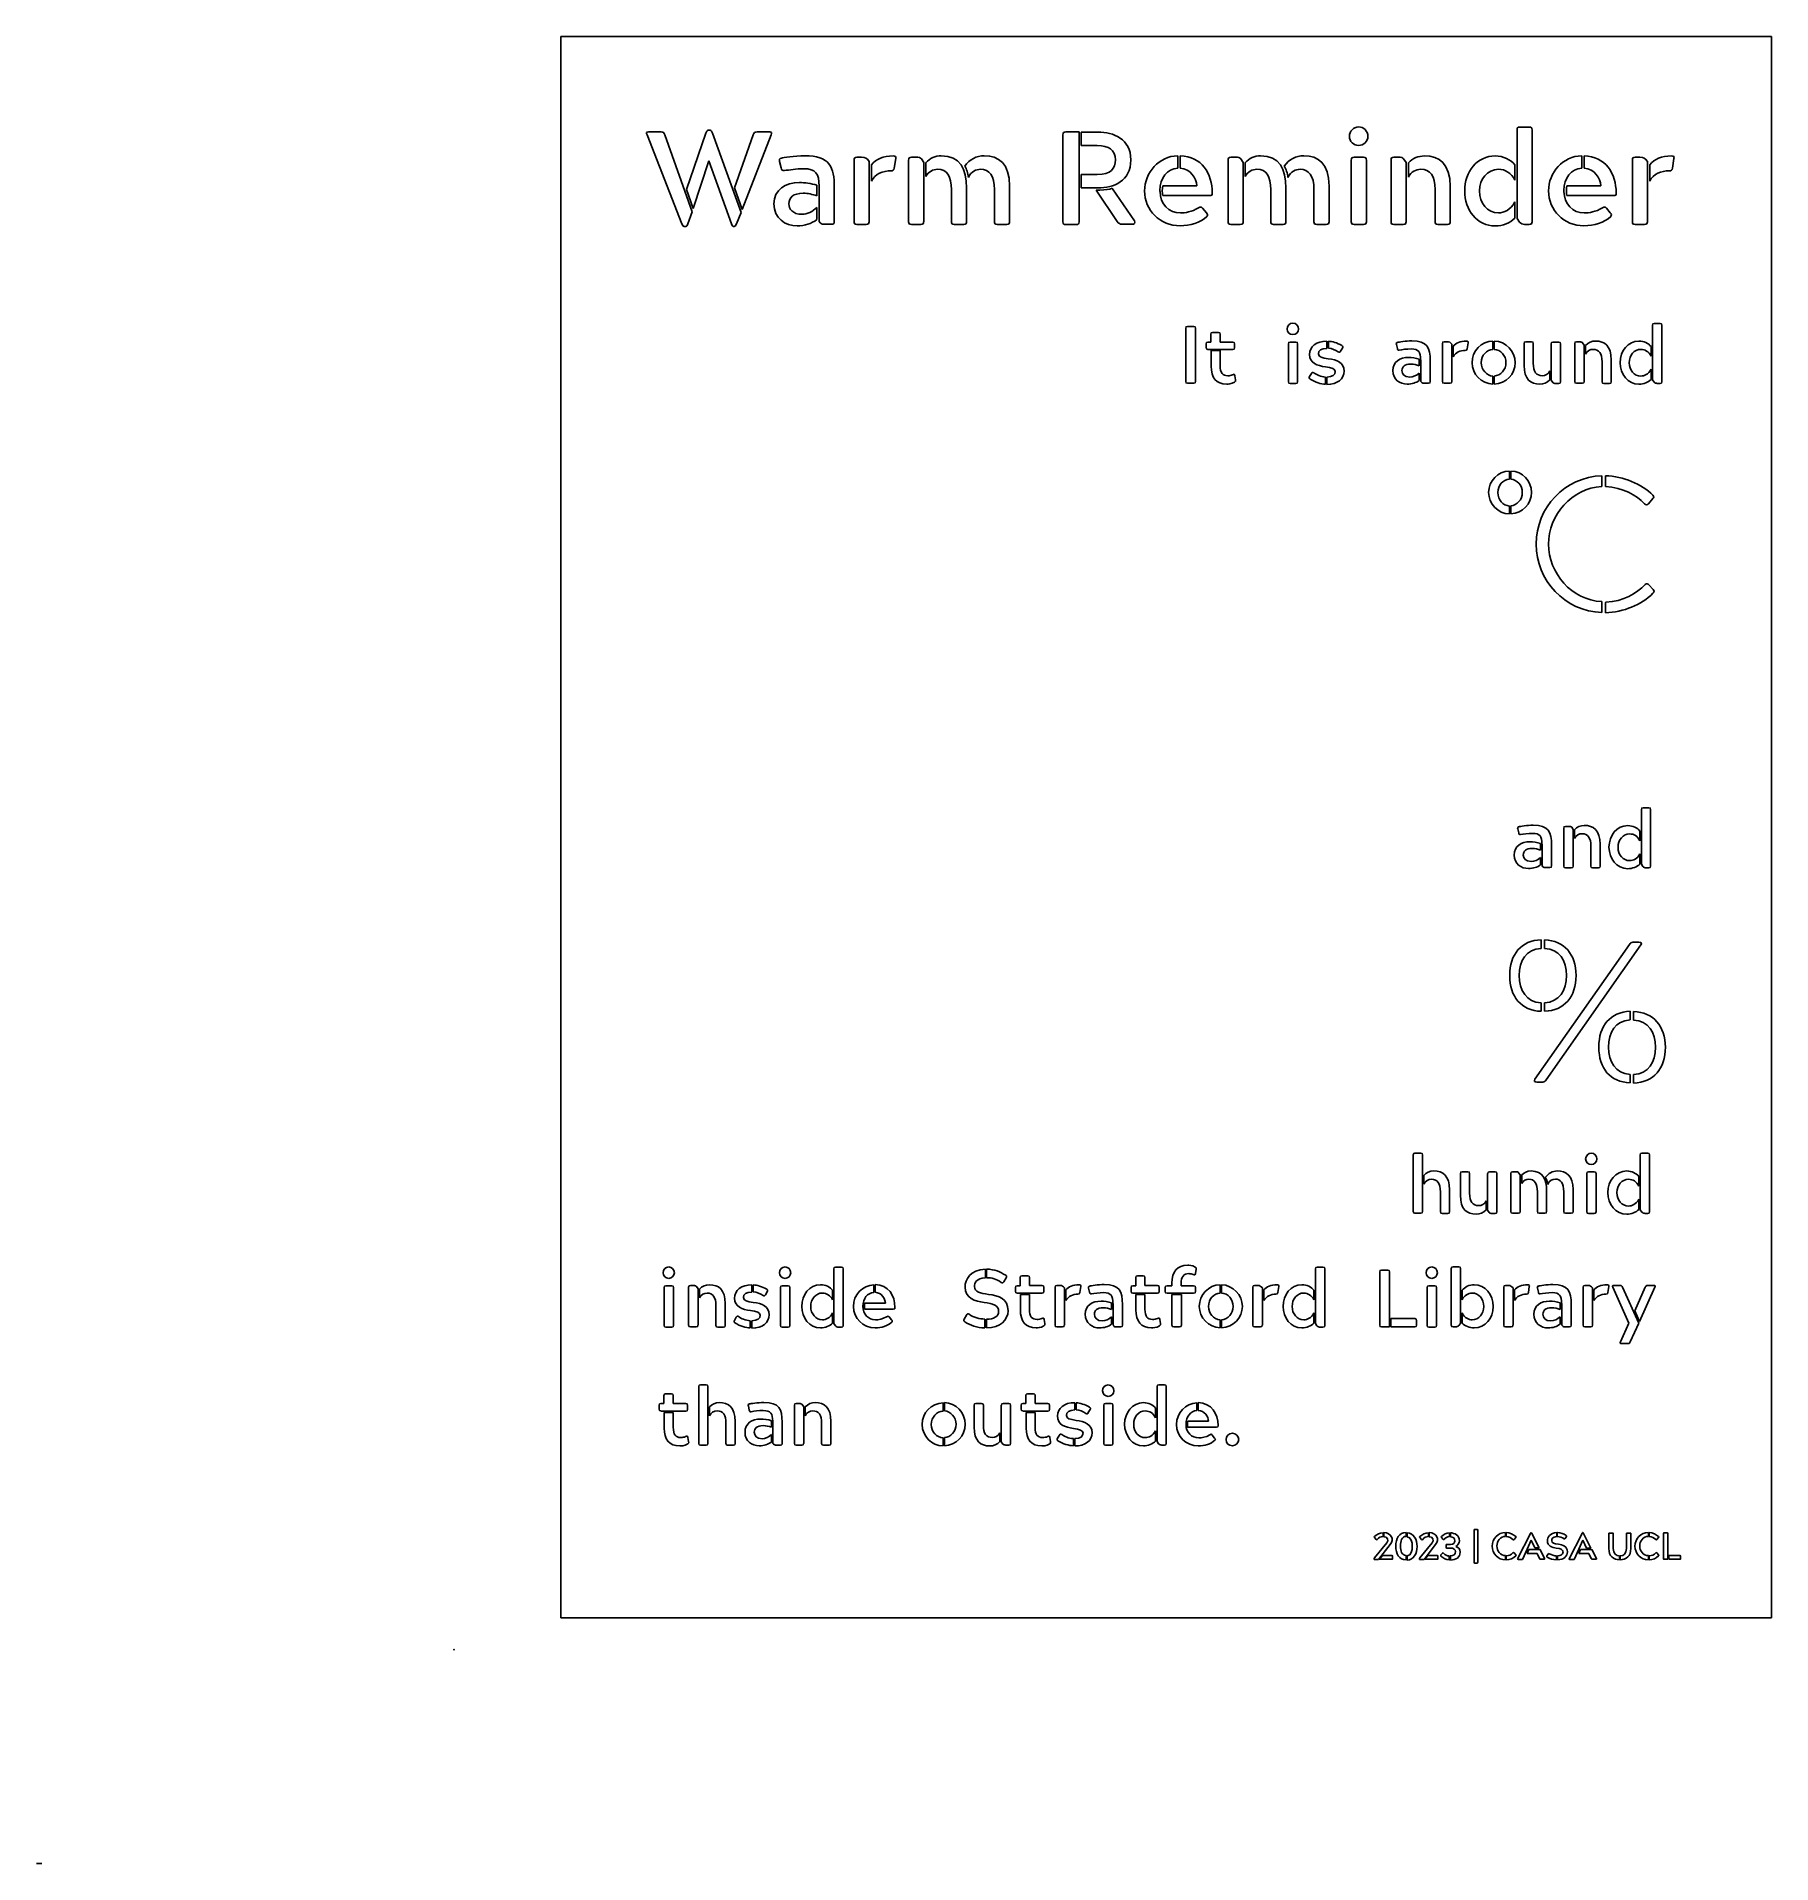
# Model space of a CAD drawing. Header units: centimetres. Extents: x -8.2 to 25.9, y -4.2 to 31.7.
import ezdxf

# ---------------------------------------------------------------- set-up
doc = ezdxf.new("R2010")
doc.units = ezdxf.units.CM
doc.header["$MEASUREMENT"] = 0
doc.layers.add('librarydisplayNEWcopy-cut v6_Sketch1', color=7, linetype='Continuous')
doc.layers.add('librarydisplayNEWcopy-cut v6_Sketch6', color=7, linetype='Continuous')

msp = doc.modelspace()

# ---------------------------------------------------------------- linework, layer by layer
at = {"layer": 'librarydisplayNEWcopy-cut v6_Sketch1'}
for p, q in [((2.1, 31.729), (25.9, 31.729)), ((2.1, 0.629), (2.1, 31.729)), ((25.9, 31.729), (25.9, 0.629)), ((3.822, 29.852), (4.071, 29.852)), ((4.567, 28.722), (4.952, 29.829)), ((4.997, 29.885), (5.034, 29.885)), ((5.078, 29.829), (5.645, 28.27)), ((5.956, 29.852), (6.204, 29.852)), ((12.027, 29.852), (12.286, 29.852)), ((12.286, 29.852), (12.286, 28.088)), ((12.331, 29.585), (12.331, 29.848)), ((12.331, 29.848), (12.66, 29.848)), ((20.899, 28.148), (20.899, 29.892)), ((20.954, 29.948), (21.139, 29.948)), ((21.195, 29.892), (21.195, 28.088)), ((4.478, 28.048), (3.793, 29.796)), ((4.145, 29.796), (4.678, 28.281)), ((5.511, 28.751), (5.882, 29.796)), ((6.234, 29.796), (5.663, 28.329)), ((11.971, 28.088), (11.971, 29.796)), ((12.646, 29.585), (12.331, 29.585)), ((5.011, 29.285), (4.7, 28.348)), ((5.452, 28.048), (5.011, 29.285)), ((6.43, 29.144), (6.4, 29.27)), ((7.864, 28.088), (7.864, 29.3)), ((7.919, 29.355), (8.012, 29.355)), ((8.16, 29.274), (8.16, 28.088)), ((8.204, 28.885), (8.204, 29.207)), ((8.682, 29.329), (8.653, 29.14)), ((8.934, 28.088), (8.934, 29.3)), ((8.99, 29.355), (9.086, 29.355)), ((9.186, 29.326), (9.234, 29.251)), ((9.234, 29.251), (9.234, 28.088)), ((9.275, 29.251), (9.279, 29.251)), ((9.275, 28.974), (9.275, 29.251)), ((14.227, 29.385), (14.227, 29.14)), ((14.275, 29.14), (14.275, 29.385)), ((15.216, 28.088), (15.216, 29.3)), ((15.272, 29.355), (15.368, 29.355)), ((15.468, 29.326), (15.516, 29.251)), ((15.516, 29.251), (15.516, 28.088)), ((15.553, 28.974), (15.553, 29.251)), ((15.553, 29.251), (15.557, 29.251)), ((17.639, 28.088), (17.639, 29.3)), ((17.694, 29.355), (17.88, 29.355)), ((17.935, 29.3), (17.935, 28.088)), ((18.42, 28.088), (18.42, 29.3)), ((18.476, 29.355), (18.569, 29.355)), ((18.669, 29.326), (18.717, 29.251)), ((18.717, 29.251), (18.717, 28.088)), ((18.761, 28.963), (18.761, 29.244)), ((20.854, 29.207), (20.854, 28.903)), ((22.169, 29.385), (22.169, 29.14)), ((22.217, 29.14), (22.217, 29.385)), ((23.165, 28.088), (23.165, 29.3)), ((23.221, 29.355), (23.314, 29.355)), ((23.462, 29.274), (23.462, 28.088)), ((23.506, 28.885), (23.506, 29.207)), ((23.984, 29.329), (23.954, 29.14)), ((5.663, 28.329), (5.511, 28.751)), ((7.13, 28.807), (7.13, 28.596)), ((7.178, 28.788), (7.175, 28.788)), ((7.178, 28.092), (7.178, 28.788)), ((7.475, 28.759), (7.475, 28.092)), ((10.075, 28.751), (10.075, 28.088)), ((10.92, 28.788), (10.92, 28.088)), ((12.331, 28.751), (12.331, 29.014)), ((12.331, 29.014), (12.646, 29.014)), ((12.66, 28.751), (12.331, 28.751)), ((13.935, 28.792), (14.605, 28.792)), ((16.354, 28.751), (16.354, 28.088)), ((17.202, 28.788), (17.202, 28.088)), ((19.584, 28.781), (19.584, 28.088)), ((21.876, 28.792), (22.547, 28.792)), ((4.7, 28.348), (4.567, 28.722)), ((9.779, 28.088), (9.779, 28.718)), ((10.623, 28.088), (10.623, 28.718)), ((13.038, 28.092), (12.62, 28.711)), ((12.62, 28.711), (12.698, 28.711)), ((12.938, 28.744), (12.946, 28.733)), ((12.946, 28.733), (13.375, 28.107)), ((13.875, 28.703), (13.875, 28.681)), ((13.875, 28.681), (13.879, 28.681)), ((14.853, 28.6), (13.935, 28.6)), ((16.057, 28.088), (16.057, 28.718)), ((16.905, 28.088), (16.905, 28.718)), ((19.287, 28.088), (19.287, 28.718)), ((20.854, 28.477), (20.854, 28.155)), ((21.817, 28.703), (21.817, 28.681)), ((21.817, 28.681), (21.821, 28.681)), ((22.795, 28.6), (21.876, 28.6)), ((4.678, 28.281), (4.596, 28.048)), ((5.645, 28.27), (5.552, 28.048)), ((7.13, 28.366), (7.13, 28.129)), ((7.419, 28.037), (7.26, 28.037)), ((8.104, 28.033), (7.919, 28.033)), ((9.175, 28.033), (8.99, 28.033)), ((9.234, 28.088), (9.23, 28.088)), ((10.019, 28.033), (9.834, 28.033)), ((10.864, 28.033), (10.679, 28.033)), ((12.231, 28.033), (12.027, 28.033)), ((13.327, 28.037), (13.135, 28.037)), ((14.716, 28.355), (14.79, 28.262)), ((15.457, 28.033), (15.272, 28.033)), ((15.516, 28.088), (15.513, 28.088)), ((16.298, 28.033), (16.113, 28.033)), ((17.146, 28.033), (16.961, 28.033)), ((17.88, 28.033), (17.694, 28.033)), ((18.661, 28.033), (18.476, 28.033)), ((19.528, 28.033), (19.343, 28.033)), ((20.947, 28.077), (20.899, 28.148)), ((21.139, 28.033), (21.047, 28.033)), ((22.658, 28.355), (22.732, 28.262)), ((23.406, 28.033), (23.221, 28.033)), ((4.559, 27.996), (4.515, 27.996)), ((5.511, 27.996), (5.489, 27.996)), ((2.1, 0.629), (25.9, 0.629)), ((-8.21, -4.204), (-8.107, -4.204)), ((-8.107, -4.204), (-8.21, -4.204))]:
    msp.add_line(p, q, dxfattribs=at)
for points in [[(3.793, 29.796), (3.774, 29.837), (3.782, 29.852), (3.822, 29.852)], [(4.071, 29.852), (4.111, 29.852), (4.13, 29.84), (4.145, 29.796)], [(4.952, 29.829), (4.967, 29.866), (4.974, 29.885), (4.997, 29.885)], [(5.034, 29.885), (5.056, 29.885), (5.063, 29.866), (5.078, 29.829)], [(5.882, 29.796), (5.897, 29.837), (5.911, 29.852), (5.956, 29.852)], [(6.204, 29.852), (6.245, 29.852), (6.252, 29.84), (6.234, 29.796)], [(11.971, 29.796), (11.971, 29.837), (11.983, 29.852), (12.027, 29.852)], [(12.66, 29.848), (12.957, 29.848), (13.305, 29.722), (13.305, 29.303)], [(17.602, 29.766), (17.602, 29.866), (17.68, 29.952), (17.783, 29.952)], [(17.783, 29.952), (17.883, 29.952), (17.965, 29.87), (17.965, 29.766)], [(20.899, 29.892), (20.899, 29.933), (20.91, 29.948), (20.954, 29.948)], [(21.139, 29.948), (21.18, 29.948), (21.195, 29.933), (21.195, 29.892)], [(13.001, 29.303), (13.001, 29.5), (12.868, 29.585), (12.646, 29.585)], [(17.783, 29.589), (17.683, 29.589), (17.602, 29.666), (17.602, 29.766)], [(17.965, 29.766), (17.965, 29.666), (17.883, 29.589), (17.783, 29.589)], [(6.4, 29.27), (6.389, 29.311), (6.397, 29.326), (6.434, 29.337)], [(6.493, 29.092), (6.452, 29.088), (6.441, 29.103), (6.43, 29.144)], [(6.434, 29.337), (6.463, 29.344), (6.697, 29.385), (6.889, 29.385)], [(6.875, 29.129), (6.726, 29.129), (6.589, 29.107), (6.493, 29.092)], [(7.175, 28.788), (7.175, 29.033), (7.112, 29.129), (6.875, 29.129)], [(6.889, 29.385), (7.386, 29.385), (7.475, 29.166), (7.475, 28.759)], [(7.864, 29.3), (7.864, 29.34), (7.878, 29.355), (7.919, 29.355)], [(8.012, 29.355), (8.093, 29.355), (8.104, 29.34), (8.16, 29.274)], [(8.204, 29.207), (8.297, 29.322), (8.438, 29.381), (8.63, 29.381)], [(8.653, 29.14), (8.645, 29.1), (8.63, 29.088), (8.59, 29.088)], [(8.63, 29.381), (8.682, 29.381), (8.686, 29.366), (8.682, 29.329)], [(8.934, 29.3), (8.934, 29.34), (8.949, 29.355), (8.99, 29.355)], [(9.086, 29.355), (9.134, 29.355), (9.167, 29.348), (9.186, 29.326)], [(9.505, 29.118), (9.416, 29.118), (9.327, 29.077), (9.275, 28.974)], [(9.279, 29.251), (9.353, 29.333), (9.46, 29.385), (9.579, 29.385)], [(9.779, 28.718), (9.779, 28.974), (9.69, 29.118), (9.505, 29.118)], [(9.579, 29.385), (9.949, 29.385), (10.075, 29.122), (10.075, 28.751)], [(10.038, 29.177), (10.138, 29.318), (10.268, 29.385), (10.423, 29.385)], [(10.112, 28.959), (10.105, 29.037), (10.075, 29.129), (10.038, 29.177)], [(10.349, 29.118), (10.268, 29.118), (10.168, 29.081), (10.112, 28.959)], [(10.623, 28.718), (10.623, 28.992), (10.523, 29.118), (10.349, 29.118)], [(10.423, 29.385), (10.708, 29.385), (10.92, 29.233), (10.92, 28.788)], [(12.646, 29.014), (12.916, 29.014), (13.001, 29.14), (13.001, 29.303)], [(13.305, 29.303), (13.305, 28.885), (12.964, 28.751), (12.66, 28.751)], [(13.575, 28.696), (13.575, 29.055), (13.861, 29.374), (14.227, 29.385)], [(14.227, 29.14), (14.02, 29.126), (13.875, 28.948), (13.875, 28.703)], [(14.275, 29.385), (14.694, 29.374), (14.905, 29.033), (14.905, 28.655)], [(14.605, 28.792), (14.587, 28.944), (14.487, 29.129), (14.275, 29.14)], [(15.216, 29.3), (15.216, 29.34), (15.231, 29.355), (15.272, 29.355)], [(15.368, 29.355), (15.416, 29.355), (15.45, 29.348), (15.468, 29.326)], [(15.783, 29.118), (15.694, 29.118), (15.605, 29.077), (15.553, 28.974)], [(15.557, 29.251), (15.631, 29.333), (15.739, 29.385), (15.857, 29.385)], [(16.057, 28.718), (16.057, 28.974), (15.968, 29.118), (15.783, 29.118)], [(15.857, 29.385), (16.228, 29.385), (16.354, 29.122), (16.354, 28.751)], [(16.32, 29.177), (16.42, 29.318), (16.55, 29.385), (16.705, 29.385)], [(16.394, 28.959), (16.387, 29.037), (16.357, 29.129), (16.32, 29.177)], [(16.631, 29.118), (16.55, 29.118), (16.446, 29.081), (16.394, 28.959)], [(16.905, 28.718), (16.905, 28.992), (16.805, 29.118), (16.631, 29.118)], [(16.705, 29.385), (16.991, 29.385), (17.202, 29.233), (17.202, 28.788)], [(17.639, 29.3), (17.639, 29.34), (17.65, 29.355), (17.694, 29.355)], [(17.88, 29.355), (17.92, 29.355), (17.935, 29.34), (17.935, 29.3)], [(18.42, 29.3), (18.42, 29.34), (18.432, 29.355), (18.476, 29.355)], [(18.569, 29.355), (18.617, 29.355), (18.65, 29.348), (18.669, 29.326)], [(18.761, 29.244), (18.85, 29.337), (18.958, 29.381), (19.08, 29.381)], [(19.006, 29.118), (18.909, 29.118), (18.813, 29.07), (18.761, 28.963)], [(19.287, 28.718), (19.287, 28.992), (19.187, 29.118), (19.006, 29.118)], [(19.08, 29.381), (19.365, 29.381), (19.584, 29.229), (19.584, 28.781)], [(19.869, 28.692), (19.869, 29.07), (20.113, 29.381), (20.469, 29.381)], [(20.532, 29.118), (20.317, 29.118), (20.161, 28.926), (20.161, 28.692)], [(20.469, 29.381), (20.624, 29.381), (20.773, 29.307), (20.854, 29.207)], [(20.854, 28.903), (20.784, 29.048), (20.665, 29.118), (20.532, 29.118)], [(21.517, 28.696), (21.517, 29.055), (21.802, 29.374), (22.169, 29.385)], [(22.169, 29.14), (21.962, 29.126), (21.817, 28.948), (21.817, 28.703)], [(22.217, 29.385), (22.636, 29.374), (22.847, 29.033), (22.847, 28.655)], [(22.547, 28.792), (22.528, 28.944), (22.428, 29.129), (22.217, 29.14)], [(23.165, 29.3), (23.165, 29.34), (23.177, 29.355), (23.221, 29.355)], [(23.314, 29.355), (23.395, 29.355), (23.406, 29.34), (23.462, 29.274)], [(23.506, 29.207), (23.599, 29.322), (23.74, 29.381), (23.932, 29.381)], [(23.954, 29.14), (23.947, 29.1), (23.932, 29.088), (23.892, 29.088)], [(23.932, 29.381), (23.984, 29.381), (23.988, 29.366), (23.984, 29.329)], [(6.289, 28.44), (6.289, 28.722), (6.512, 28.859), (6.793, 28.859)], [(6.793, 28.859), (6.886, 28.859), (7.023, 28.837), (7.13, 28.807)], [(8.59, 29.088), (8.43, 29.088), (8.282, 29.033), (8.204, 28.885)], [(13.935, 28.6), (13.92, 28.655), (13.92, 28.733), (13.935, 28.792)], [(21.876, 28.6), (21.865, 28.655), (21.865, 28.733), (21.876, 28.792)], [(23.892, 29.088), (23.732, 29.088), (23.584, 29.033), (23.506, 28.885)], [(6.745, 28.007), (6.512, 28.007), (6.289, 28.151), (6.289, 28.44)], [(6.863, 28.648), (6.667, 28.648), (6.582, 28.559), (6.582, 28.44)], [(6.582, 28.44), (6.582, 28.34), (6.656, 28.233), (6.838, 28.233)], [(7.13, 28.596), (7.045, 28.625), (6.96, 28.648), (6.863, 28.648)], [(12.698, 28.711), (12.805, 28.711), (12.875, 28.722), (12.938, 28.744)], [(14.272, 28.007), (13.879, 28.007), (13.575, 28.314), (13.575, 28.696)], [(13.879, 28.681), (13.879, 28.44), (14.053, 28.259), (14.279, 28.259)], [(14.905, 28.655), (14.905, 28.614), (14.898, 28.6), (14.853, 28.6)], [(20.469, 28.003), (20.113, 28.003), (19.869, 28.318), (19.869, 28.692)], [(20.161, 28.692), (20.161, 28.451), (20.317, 28.262), (20.532, 28.262)], [(20.532, 28.262), (20.639, 28.262), (20.773, 28.318), (20.854, 28.477)], [(22.214, 28.007), (21.821, 28.007), (21.517, 28.314), (21.517, 28.696)], [(21.821, 28.681), (21.821, 28.44), (21.995, 28.259), (22.221, 28.259)], [(22.847, 28.655), (22.847, 28.614), (22.84, 28.6), (22.795, 28.6)], [(4.515, 27.996), (4.504, 27.996), (4.493, 28.011), (4.478, 28.048)], [(4.596, 28.048), (4.582, 28.014), (4.574, 27.996), (4.559, 27.996)], [(5.489, 27.996), (5.474, 27.996), (5.467, 28.014), (5.452, 28.048)], [(5.552, 28.048), (5.537, 28.014), (5.526, 27.996), (5.511, 27.996)], [(7.13, 28.129), (7.03, 28.048), (6.893, 28.007), (6.745, 28.007)], [(6.838, 28.233), (6.941, 28.233), (7.056, 28.292), (7.13, 28.366)], [(7.26, 28.037), (7.223, 28.037), (7.204, 28.055), (7.178, 28.092)], [(7.475, 28.092), (7.475, 28.051), (7.464, 28.037), (7.419, 28.037)], [(7.919, 28.033), (7.878, 28.033), (7.864, 28.048), (7.864, 28.088)], [(8.16, 28.088), (8.156, 28.048), (8.145, 28.033), (8.104, 28.033)], [(8.99, 28.033), (8.949, 28.033), (8.934, 28.048), (8.934, 28.088)], [(9.23, 28.088), (9.23, 28.048), (9.219, 28.033), (9.175, 28.033)], [(9.834, 28.033), (9.793, 28.033), (9.779, 28.048), (9.779, 28.088)], [(10.075, 28.088), (10.075, 28.048), (10.06, 28.033), (10.019, 28.033)], [(10.679, 28.033), (10.638, 28.033), (10.623, 28.048), (10.623, 28.088)], [(10.92, 28.088), (10.92, 28.048), (10.905, 28.033), (10.864, 28.033)], [(12.027, 28.033), (11.986, 28.033), (11.971, 28.044), (11.971, 28.088)], [(12.286, 28.088), (12.286, 28.044), (12.275, 28.033), (12.231, 28.033)], [(13.135, 28.037), (13.09, 28.037), (13.064, 28.055), (13.038, 28.092)], [(13.375, 28.107), (13.405, 28.059), (13.372, 28.037), (13.327, 28.037)], [(14.798, 28.188), (14.676, 28.07), (14.464, 28.007), (14.272, 28.007)], [(14.279, 28.259), (14.372, 28.259), (14.501, 28.281), (14.635, 28.359)], [(14.635, 28.359), (14.676, 28.377), (14.687, 28.388), (14.716, 28.355)], [(14.79, 28.262), (14.816, 28.233), (14.82, 28.214), (14.798, 28.188)], [(15.272, 28.033), (15.231, 28.033), (15.216, 28.048), (15.216, 28.088)], [(15.513, 28.088), (15.513, 28.048), (15.502, 28.033), (15.457, 28.033)], [(16.113, 28.033), (16.072, 28.033), (16.057, 28.048), (16.057, 28.088)], [(16.354, 28.088), (16.354, 28.048), (16.339, 28.033), (16.298, 28.033)], [(16.961, 28.033), (16.92, 28.033), (16.905, 28.048), (16.905, 28.088)], [(17.202, 28.088), (17.202, 28.048), (17.191, 28.033), (17.146, 28.033)], [(17.694, 28.033), (17.654, 28.033), (17.639, 28.048), (17.639, 28.088)], [(17.935, 28.088), (17.935, 28.048), (17.924, 28.033), (17.88, 28.033)], [(18.476, 28.033), (18.435, 28.033), (18.42, 28.048), (18.42, 28.088)], [(18.717, 28.088), (18.717, 28.048), (18.706, 28.033), (18.661, 28.033)], [(19.343, 28.033), (19.302, 28.033), (19.287, 28.048), (19.287, 28.088)], [(19.584, 28.088), (19.584, 28.048), (19.569, 28.033), (19.528, 28.033)], [(20.854, 28.155), (20.765, 28.062), (20.617, 28.003), (20.469, 28.003)], [(21.047, 28.033), (21.013, 28.033), (20.976, 28.048), (20.947, 28.077)], [(21.195, 28.088), (21.195, 28.048), (21.18, 28.033), (21.139, 28.033)], [(22.74, 28.188), (22.617, 28.07), (22.406, 28.007), (22.214, 28.007)], [(22.221, 28.259), (22.314, 28.259), (22.443, 28.281), (22.577, 28.359)], [(22.577, 28.359), (22.617, 28.377), (22.628, 28.388), (22.658, 28.355)], [(22.732, 28.262), (22.758, 28.233), (22.762, 28.214), (22.74, 28.188)], [(23.221, 28.033), (23.18, 28.033), (23.165, 28.048), (23.165, 28.088)], [(23.462, 28.088), (23.458, 28.048), (23.451, 28.033), (23.406, 28.033)]]:
    msp.add_open_spline(points, degree=3, dxfattribs=at)
msp.add_point((0, 0), dxfattribs=at)
at = {"layer": 'librarydisplayNEWcopy-cut v6_Sketch6'}
for p, q in [((14.383, 24.944), (14.383, 25.996)), ((14.416, 26.029), (14.542, 26.029)), ((14.576, 25.996), (14.576, 24.944)), ((14.879, 25.721), (14.879, 25.877)), ((14.913, 25.91), (15.027, 25.91)), ((15.061, 25.877), (15.061, 25.721)), ((23.562, 24.977), (23.562, 26.055)), ((23.595, 26.088), (23.71, 26.088)), ((23.743, 26.055), (23.743, 24.94)), ((14.787, 25.61), (14.787, 25.688)), ((14.82, 25.721), (14.879, 25.721)), ((14.82, 25.573), (14.82, 25.577)), ((15.309, 25.573), (14.82, 25.573)), ((14.883, 25.551), (15.061, 25.551)), ((14.883, 25.244), (14.883, 25.551)), ((15.061, 25.721), (15.309, 25.721)), ((15.061, 25.551), (15.061, 25.258)), ((15.342, 25.684), (15.342, 25.607)), ((16.402, 24.94), (16.402, 25.688)), ((16.435, 25.721), (16.55, 25.721)), ((16.583, 25.688), (16.583, 24.94)), ((17.161, 25.736), (17.161, 25.596)), ((17.191, 25.599), (17.191, 25.736)), ((17.465, 25.603), (17.428, 25.544)), ((18.546, 25.596), (18.528, 25.673)), ((19.432, 24.944), (19.432, 25.692)), ((19.465, 25.725), (19.524, 25.725)), ((19.617, 25.677), (19.617, 24.944)), ((19.643, 25.633), (19.639, 25.633)), ((19.643, 25.429), (19.643, 25.633)), ((19.935, 25.707), (19.917, 25.588)), ((20.424, 25.74), (20.424, 25.577)), ((20.45, 25.577), (20.45, 25.74)), ((21.036, 25.262), (21.036, 25.692)), ((21.069, 25.725), (21.184, 25.725)), ((21.217, 25.692), (21.217, 25.303)), ((21.569, 24.97), (21.569, 25.688)), ((21.602, 25.721), (21.717, 25.721)), ((21.75, 25.688), (21.75, 24.94)), ((22.032, 24.944), (22.032, 25.692)), ((22.065, 25.725), (22.125, 25.725)), ((22.188, 25.707), (22.217, 25.662)), ((22.243, 25.481), (22.243, 25.655)), ((23.532, 25.633), (23.532, 25.444)), ((18.976, 25.384), (18.976, 25.255)), ((19.009, 25.373), (19.002, 25.373)), ((19.009, 24.944), (19.009, 25.373)), ((19.191, 25.355), (19.191, 24.944)), ((22.569, 24.94), (22.569, 25.329)), ((22.751, 25.37), (22.751, 24.94)), ((23.532, 25.184), (23.532, 24.984)), ((14.542, 24.91), (14.416, 24.91)), ((15.35, 25.058), (15.364, 24.977)), ((16.55, 24.907), (16.435, 24.907)), ((16.82, 25.04), (16.857, 25.099)), ((17.131, 25.032), (17.131, 24.892)), ((17.157, 24.888), (17.157, 25.032)), ((18.972, 25.11), (18.972, 24.966)), ((18.972, 24.966), (18.976, 24.966)), ((19.158, 24.91), (19.061, 24.91)), ((19.58, 24.91), (19.465, 24.91)), ((19.617, 24.944), (19.613, 24.944)), ((20.424, 25.051), (20.424, 24.892)), ((20.45, 24.892), (20.45, 25.051)), ((21.543, 25.151), (21.543, 24.977)), ((21.599, 24.925), (21.569, 24.97)), ((21.717, 24.907), (21.662, 24.907)), ((22.184, 24.91), (22.065, 24.91)), ((22.717, 24.907), (22.602, 24.907)), ((23.591, 24.932), (23.562, 24.977)), ((23.71, 24.907), (23.654, 24.907)), ((20.747, 23.184), (20.747, 23.021)), ((20.776, 23.025), (20.776, 23.184)), ((22.565, 23.091), (22.565, 22.877)), ((22.639, 22.877), (22.639, 23.091)), ((23.569, 22.64), (23.48, 22.54)), ((20.747, 22.495), (20.747, 22.34)), ((20.776, 22.34), (20.776, 22.499)), ((23.49, 20.946), (23.574, 20.856)), ((22.565, 20.617), (22.565, 20.402)), ((22.64, 20.592), (22.645, 20.606)), ((22.64, 20.397), (22.64, 20.592)), ((23.377, 16.561), (23.491, 16.561)), ((21.851, 16.194), (21.91, 16.194)), ((21.973, 16.176), (22.002, 16.131)), ((23.343, 15.45), (23.343, 16.528)), ((23.525, 16.528), (23.525, 15.413)), ((20.932, 16.068), (20.913, 16.146)), ((21.362, 15.857), (21.362, 15.728)), ((21.395, 15.846), (21.388, 15.846)), ((21.395, 15.416), (21.395, 15.846)), ((21.576, 15.828), (21.576, 15.416)), ((21.817, 15.413), (21.817, 16.161)), ((22.002, 16.131), (22.002, 15.413)), ((22.025, 15.954), (22.025, 16.128)), ((22.532, 15.842), (22.532, 15.413)), ((23.314, 16.102), (23.314, 15.913)), ((21.358, 15.583), (21.358, 15.439)), ((22.351, 15.413), (22.351, 15.802)), ((23.314, 15.654), (23.314, 15.453)), ((21.358, 15.439), (21.362, 15.439)), ((21.543, 15.383), (21.447, 15.383)), ((21.965, 15.379), (21.851, 15.379)), ((22.002, 15.413), (21.999, 15.413)), ((22.499, 15.379), (22.384, 15.379)), ((23.373, 15.405), (23.343, 15.45)), ((23.491, 15.379), (23.436, 15.379)), ((21.25, 11.22), (23.106, 13.872)), ((21.373, 13.964), (21.373, 13.794)), ((21.439, 13.794), (21.439, 13.964)), ((23.332, 13.861), (21.473, 11.208)), ((23.177, 13.916), (23.295, 13.916)), ((21.373, 12.723), (21.373, 12.557)), ((21.439, 12.557), (21.439, 12.723)), ((23.121, 12.557), (23.121, 12.386)), ((23.188, 12.383), (23.188, 12.553)), ((21.402, 11.164), (21.287, 11.164)), ((23.121, 11.316), (23.121, 11.149)), ((23.188, 11.146), (23.188, 11.312)), ((18.858, 8.619), (18.858, 9.734)), ((18.891, 9.768), (19.006, 9.768)), ((19.039, 9.734), (19.039, 8.619)), ((23.321, 8.653), (23.321, 9.731)), ((23.354, 9.764), (23.469, 9.764)), ((23.503, 9.731), (23.503, 8.616)), ((19.784, 8.938), (19.784, 9.367)), ((19.817, 9.401), (19.932, 9.401)), ((19.965, 9.367), (19.965, 8.979)), ((20.317, 9.364), (20.321, 9.364)), ((20.317, 8.645), (20.317, 9.364)), ((20.354, 9.397), (20.469, 9.397)), ((20.502, 9.364), (20.502, 8.616)), ((20.776, 8.619), (20.776, 9.367)), ((20.81, 9.401), (20.869, 9.401)), ((20.928, 9.382), (20.958, 9.338)), ((22.269, 8.616), (22.269, 9.364)), ((22.302, 9.397), (22.417, 9.397)), ((22.451, 9.364), (22.451, 8.616)), ((19.065, 9.156), (19.065, 9.33)), ((19.391, 8.616), (19.391, 9.004)), ((19.572, 9.045), (19.572, 8.616)), ((20.958, 9.338), (20.958, 8.619)), ((20.991, 9.334), (20.987, 9.334)), ((20.991, 9.167), (20.991, 9.334)), ((21.299, 8.619), (21.299, 9.008)), ((21.48, 9.027), (21.48, 8.619)), ((21.817, 8.619), (21.817, 9.008)), ((21.999, 9.049), (21.999, 8.619)), ((23.291, 9.308), (23.291, 9.119)), ((20.291, 8.827), (20.291, 8.653)), ((20.347, 8.601), (20.317, 8.645)), ((23.291, 8.86), (23.291, 8.66)), ((23.351, 8.608), (23.321, 8.653)), ((19.006, 8.586), (18.891, 8.586)), ((19.539, 8.582), (19.424, 8.582)), ((20.469, 8.582), (20.41, 8.582)), ((20.924, 8.586), (20.81, 8.586)), ((21.447, 8.586), (21.332, 8.586)), ((21.965, 8.586), (21.851, 8.586)), ((22.417, 8.582), (22.302, 8.582)), ((23.469, 8.582), (23.414, 8.582)), ((7.467, 6.415), (7.467, 7.493)), ((7.501, 7.527), (7.615, 7.527)), ((7.649, 7.493), (7.649, 6.378)), ((10.445, 7.315), (10.442, 7.315)), ((10.445, 7.486), (10.445, 7.315)), ((10.464, 7.315), (10.464, 7.486)), ((10.464, 7.486), (10.468, 7.486)), ((10.853, 7.315), (10.805, 7.238)), ((11.131, 7.16), (11.131, 7.319)), ((11.164, 7.352), (11.279, 7.352)), ((11.312, 7.319), (11.312, 7.164)), ((13.401, 7.16), (13.401, 7.319)), ((13.435, 7.352), (13.549, 7.352)), ((13.583, 7.319), (13.583, 7.164)), ((14.113, 7.156), (14.113, 7.208)), ((14.294, 7.197), (14.294, 7.156)), ((14.59, 7.482), (14.576, 7.401)), ((16.935, 6.415), (16.935, 7.493)), ((16.968, 7.527), (17.083, 7.527)), ((17.117, 7.493), (17.117, 6.378)), ((18.198, 6.382), (18.198, 7.434)), ((18.232, 7.467), (18.358, 7.467)), ((18.391, 7.434), (18.391, 6.349)), ((19.606, 6.382), (19.606, 7.497)), ((19.639, 7.53), (19.754, 7.53)), ((19.787, 7.497), (19.787, 6.419)), ((4.13, 6.378), (4.13, 7.126)), ((4.163, 7.16), (4.278, 7.16)), ((4.311, 7.126), (4.311, 6.378)), ((4.611, 6.382), (4.611, 7.13)), ((4.645, 7.164), (4.704, 7.164)), ((4.767, 7.145), (4.797, 7.101)), ((4.797, 7.101), (4.797, 6.382)), ((4.822, 6.919), (4.822, 7.093)), ((5.856, 7.175), (5.856, 7.034)), ((5.882, 7.038), (5.882, 7.175)), ((6.156, 7.041), (6.119, 6.982)), ((6.419, 6.378), (6.419, 7.126)), ((6.452, 7.16), (6.567, 7.16)), ((6.6, 7.126), (6.6, 6.378)), ((7.441, 7.071), (7.441, 6.882)), ((8.253, 7.178), (8.253, 7.026)), ((8.278, 7.03), (8.278, 7.182)), ((11.038, 7.049), (11.038, 7.126)), ((11.071, 7.16), (11.131, 7.16)), ((11.56, 7.015), (11.071, 7.015)), ((11.134, 6.682), (11.134, 6.989)), ((11.134, 6.989), (11.312, 6.989)), ((11.312, 7.164), (11.56, 7.164)), ((11.312, 6.989), (11.312, 6.697)), ((11.594, 7.126), (11.594, 7.049)), ((11.816, 6.382), (11.816, 7.13)), ((11.849, 7.164), (11.909, 7.164)), ((12.001, 7.115), (12.001, 6.382)), ((12.027, 7.071), (12.023, 7.071)), ((12.027, 6.867), (12.027, 7.071)), ((12.32, 7.145), (12.301, 7.026)), ((12.494, 7.034), (12.475, 7.112)), ((13.309, 7.049), (13.309, 7.126)), ((13.342, 7.16), (13.401, 7.16)), ((13.831, 7.015), (13.342, 7.015)), ((13.405, 6.989), (13.583, 6.989)), ((13.405, 6.682), (13.405, 6.989)), ((13.583, 7.164), (13.831, 7.164)), ((13.583, 6.989), (13.583, 6.697)), ((13.864, 7.126), (13.864, 7.049)), ((13.979, 7.045), (13.979, 7.123)), ((14.016, 7.156), (14.113, 7.156)), ((14.539, 7.012), (14.016, 7.012)), ((14.113, 6.382), (14.113, 6.986)), ((14.113, 6.986), (14.298, 6.986)), ((14.294, 7.156), (14.539, 7.156)), ((14.298, 6.986), (14.298, 6.382)), ((14.576, 7.123), (14.576, 7.045)), ((15.061, 7.178), (15.061, 7.015)), ((15.087, 7.015), (15.087, 7.178)), ((15.705, 6.382), (15.705, 7.13)), ((15.739, 7.164), (15.798, 7.164)), ((15.891, 7.115), (15.891, 6.382)), ((15.92, 7.071), (15.916, 7.071)), ((15.92, 6.867), (15.92, 7.071)), ((16.213, 7.145), (16.194, 7.026)), ((16.905, 7.071), (16.905, 6.882)), ((19.132, 6.378), (19.132, 7.126)), ((19.165, 7.16), (19.28, 7.16)), ((19.313, 7.126), (19.313, 6.378)), ((19.817, 6.882), (19.817, 7.071)), ((20.636, 6.382), (20.636, 7.13)), ((20.669, 7.164), (20.728, 7.164)), ((20.821, 7.115), (20.821, 6.382)), ((20.847, 7.071), (20.843, 7.071)), ((20.847, 6.867), (20.847, 7.071)), ((21.139, 7.145), (21.121, 7.026)), ((21.317, 7.034), (21.299, 7.112)), ((22.199, 6.382), (22.199, 7.13)), ((22.232, 7.164), (22.291, 7.164)), ((22.384, 7.115), (22.384, 6.382)), ((22.41, 7.071), (22.406, 7.071)), ((22.41, 6.867), (22.41, 7.071)), ((22.702, 7.145), (22.684, 7.026)), ((23.099, 6.423), (22.78, 7.13)), ((22.799, 7.164), (22.928, 7.164)), ((22.973, 7.13), (23.291, 6.423)), ((23.214, 6.663), (23.417, 7.13)), ((23.61, 7.13), (23.306, 6.456)), ((23.462, 7.164), (23.591, 7.164)), ((5.148, 6.378), (5.148, 6.767)), ((5.33, 6.808), (5.33, 6.378)), ((5.511, 6.478), (5.548, 6.538)), ((5.823, 6.471), (5.823, 6.33)), ((5.852, 6.326), (5.852, 6.471)), ((7.441, 6.623), (7.441, 6.423)), ((8.038, 6.756), (8.038, 6.749)), ((8.634, 6.697), (8.067, 6.697)), ((8.071, 6.815), (8.482, 6.815)), ((8.553, 6.545), (8.601, 6.486)), ((10.027, 6.5), (10.075, 6.582)), ((10.431, 6.504), (10.431, 6.33)), ((10.464, 6.33), (10.464, 6.5)), ((11.601, 6.497), (11.616, 6.415)), ((12.927, 6.823), (12.927, 6.693)), ((12.927, 6.549), (12.927, 6.404)), ((12.957, 6.812), (12.953, 6.812)), ((12.957, 6.382), (12.957, 6.812)), ((13.138, 6.793), (13.138, 6.382)), ((13.872, 6.497), (13.887, 6.415)), ((15.061, 6.489), (15.061, 6.33)), ((15.087, 6.33), (15.087, 6.489)), ((16.905, 6.623), (16.905, 6.423)), ((18.417, 6.349), (18.417, 6.512)), ((18.417, 6.512), (18.887, 6.512)), ((18.921, 6.478), (18.921, 6.382)), ((19.817, 6.423), (19.817, 6.623)), ((21.743, 6.549), (21.743, 6.404)), ((21.747, 6.823), (21.747, 6.693)), ((21.78, 6.812), (21.773, 6.812)), ((21.78, 6.382), (21.78, 6.812)), ((21.962, 6.793), (21.962, 6.382)), ((23.306, 6.456), (23.214, 6.663)), ((4.278, 6.345), (4.163, 6.345)), ((4.76, 6.349), (4.645, 6.349)), ((4.797, 6.382), (4.793, 6.382)), ((5.297, 6.345), (5.182, 6.345)), ((6.567, 6.345), (6.452, 6.345)), ((7.497, 6.371), (7.467, 6.415)), ((7.615, 6.345), (7.56, 6.345)), ((11.964, 6.349), (11.849, 6.349)), ((12.001, 6.382), (11.997, 6.382)), ((13.105, 6.349), (13.009, 6.349)), ((14.261, 6.349), (14.15, 6.349)), ((15.853, 6.349), (15.739, 6.349)), ((15.891, 6.382), (15.887, 6.382)), ((16.965, 6.371), (16.935, 6.415)), ((17.083, 6.345), (17.028, 6.345)), ((18.391, 6.349), (18.232, 6.349)), ((18.887, 6.349), (18.417, 6.349)), ((19.28, 6.345), (19.165, 6.345)), ((19.695, 6.349), (19.639, 6.349)), ((19.787, 6.419), (19.754, 6.375)), ((20.784, 6.349), (20.669, 6.349)), ((20.821, 6.382), (20.817, 6.382)), ((21.743, 6.404), (21.747, 6.404)), ((21.928, 6.349), (21.832, 6.349)), ((22.347, 6.349), (22.232, 6.349)), ((22.384, 6.382), (22.38, 6.382)), ((22.932, 6.056), (23.099, 6.423)), ((23.291, 6.423), (23.125, 6.056)), ((23.08, 6.023), (22.951, 6.023)), ((4.808, 4.059), (4.808, 5.174)), ((4.841, 5.208), (4.956, 5.208)), ((4.989, 5.174), (4.989, 4.059)), ((13.82, 4.096), (13.82, 5.174)), ((13.853, 5.208), (13.968, 5.208)), ((14.001, 5.174), (14.001, 4.059)), ((4.033, 4.73), (4.033, 4.808)), ((4.067, 4.841), (4.126, 4.841)), ((4.067, 4.693), (4.067, 4.697)), ((4.556, 4.693), (4.067, 4.693)), ((4.126, 4.841), (4.126, 4.997)), ((4.159, 5.03), (4.274, 5.03)), ((4.308, 4.997), (4.308, 4.841)), ((4.308, 4.841), (4.556, 4.841)), ((4.589, 4.804), (4.589, 4.726)), ((5.019, 4.6), (5.019, 4.774)), ((5.804, 4.715), (5.786, 4.793)), ((6.689, 4.059), (6.689, 4.808)), ((6.723, 4.841), (6.782, 4.841)), ((6.845, 4.822), (6.875, 4.778)), ((6.875, 4.778), (6.875, 4.059)), ((6.901, 4.6), (6.901, 4.774)), ((9.612, 4.856), (9.612, 4.693)), ((9.638, 4.697), (9.638, 4.86)), ((10.223, 4.378), (10.223, 4.808)), ((10.256, 4.841), (10.371, 4.841)), ((10.405, 4.808), (10.405, 4.419)), ((10.757, 4.089), (10.757, 4.808)), ((10.757, 4.808), (10.76, 4.808)), ((10.794, 4.841), (10.908, 4.841)), ((10.942, 4.808), (10.942, 4.059)), ((11.149, 4.73), (11.149, 4.808)), ((11.183, 4.841), (11.242, 4.841)), ((11.183, 4.693), (11.183, 4.697)), ((11.671, 4.693), (11.183, 4.693)), ((11.242, 4.841), (11.242, 4.997)), ((11.275, 5.03), (11.39, 5.03)), ((11.423, 4.997), (11.423, 4.841)), ((11.423, 4.841), (11.671, 4.841)), ((11.705, 4.804), (11.705, 4.726)), ((12.205, 4.856), (12.205, 4.715)), ((12.231, 4.719), (12.231, 4.856)), ((12.505, 4.722), (12.468, 4.663)), ((12.772, 4.059), (12.772, 4.808)), ((12.805, 4.841), (12.92, 4.841)), ((12.953, 4.808), (12.953, 4.059)), ((13.79, 4.752), (13.79, 4.563)), ((14.605, 4.856), (14.605, 4.704)), ((14.631, 4.708), (14.631, 4.86)), ((4.13, 4.359), (4.13, 4.667)), ((4.13, 4.667), (4.308, 4.667)), ((4.308, 4.667), (4.308, 4.374)), ((5.345, 4.059), (5.345, 4.448)), ((5.526, 4.489), (5.526, 4.059)), ((6.237, 4.504), (6.237, 4.374)), ((6.267, 4.493), (6.263, 4.493)), ((6.267, 4.059), (6.267, 4.493)), ((6.449, 4.474), (6.449, 4.059)), ((7.226, 4.059), (7.226, 4.448)), ((7.408, 4.489), (7.408, 4.059)), ((11.246, 4.667), (11.423, 4.667)), ((11.246, 4.359), (11.246, 4.667)), ((11.423, 4.667), (11.423, 4.374)), ((14.39, 4.434), (14.39, 4.426)), ((14.987, 4.374), (14.42, 4.374)), ((14.424, 4.493), (14.835, 4.493)), ((4.597, 4.174), (4.611, 4.093)), ((4.956, 4.026), (4.841, 4.026)), ((5.493, 4.026), (5.378, 4.026)), ((6.237, 4.23), (6.237, 4.085)), ((6.415, 4.026), (6.319, 4.026)), ((6.838, 4.026), (6.723, 4.026)), ((6.875, 4.059), (6.871, 4.059)), ((7.375, 4.026), (7.26, 4.026)), ((9.612, 4.167), (9.612, 4.008)), ((9.638, 4.011), (9.638, 4.171)), ((10.731, 4.267), (10.731, 4.093)), ((10.786, 4.045), (10.757, 4.089)), ((10.908, 4.026), (10.849, 4.026)), ((11.712, 4.174), (11.727, 4.093)), ((11.864, 4.159), (11.901, 4.219)), ((12.175, 4.152), (12.175, 4.011)), ((12.201, 4.008), (12.201, 4.152)), ((12.92, 4.026), (12.805, 4.026)), ((13.79, 4.304), (13.79, 4.104)), ((13.85, 4.052), (13.82, 4.096)), ((13.968, 4.026), (13.913, 4.026)), ((14.905, 4.222), (14.953, 4.163)), ((18.128, 2.17), (18.094, 2.204)), ((18.265, 2.3), (18.265, 2.226)), ((18.276, 2.222), (18.276, 2.304)), ((18.717, 2.307), (18.717, 2.23)), ((18.738, 2.3), (18.738, 2.221)), ((19.021, 2.17), (18.987, 2.204)), ((19.158, 2.3), (19.158, 2.226)), ((19.169, 2.222), (19.169, 2.304)), ((19.443, 2.17), (19.413, 2.204)), ((19.569, 2.3), (19.569, 2.226)), ((19.587, 2.222), (19.587, 2.3)), ((20.054, 1.718), (20.054, 2.352)), ((20.069, 2.367), (20.11, 2.367)), ((20.124, 2.352), (20.124, 1.718)), ((20.673, 2.307), (20.673, 2.23)), ((20.687, 2.226), (20.687, 2.304)), ((20.873, 2.204), (20.839, 2.167)), ((20.91, 1.789), (21.162, 2.289)), ((21.173, 2.304), (21.176, 2.304)), ((21.191, 2.289), (21.331, 2.005)), ((21.68, 2.226), (21.676, 2.226)), ((21.68, 2.304), (21.68, 2.226)), ((21.688, 2.304), (21.691, 2.304)), ((21.688, 2.226), (21.688, 2.304)), ((21.869, 2.226), (21.847, 2.189)), ((21.925, 1.789), (22.176, 2.289)), ((22.188, 2.304), (22.191, 2.304)), ((22.206, 2.289), (22.349, 2)), ((22.702, 1.989), (22.702, 2.278)), ((22.717, 2.293), (22.777, 2.293)), ((22.791, 2.278), (22.791, 1.993)), ((23.047, 1.993), (23.047, 2.278)), ((23.062, 2.293), (23.121, 2.293)), ((23.136, 2.278), (23.136, 1.989)), ((23.48, 2.307), (23.48, 2.23)), ((23.495, 2.226), (23.495, 2.304)), ((23.68, 2.204), (23.647, 2.167)), ((23.777, 1.792), (23.777, 2.281)), ((23.791, 2.296), (23.851, 2.296)), ((23.866, 2.281), (23.866, 1.778)), ((18.094, 1.804), (18.335, 2.1)), ((18.406, 2.067), (18.176, 1.774)), ((18.194, 1.778), (18.254, 1.852)), ((18.254, 1.852), (18.435, 1.852)), ((18.45, 1.837), (18.45, 1.792)), ((18.717, 1.852), (18.717, 1.767)), ((18.738, 1.845), (18.738, 1.76)), ((18.987, 1.804), (19.228, 2.1)), ((19.298, 2.067), (19.069, 1.774)), ((19.087, 1.778), (19.146, 1.852)), ((19.146, 1.852), (19.328, 1.852)), ((19.343, 1.837), (19.343, 1.792)), ((19.402, 1.863), (19.432, 1.896)), ((19.502, 2.015), (19.502, 2.055)), ((19.517, 2.07), (19.587, 2.07)), ((19.591, 2), (19.517, 2)), ((19.565, 1.844), (19.565, 1.767)), ((19.587, 1.844), (19.584, 1.844)), ((19.587, 1.763), (19.587, 1.844)), ((20.673, 1.852), (20.673, 1.767)), ((20.687, 1.767), (20.687, 1.844)), ((20.839, 1.904), (20.873, 1.867)), ((21.176, 2.152), (21.013, 1.789)), ((21.094, 1.893), (21.127, 1.97)), ((21.291, 1.893), (21.094, 1.893)), ((21.127, 1.97), (21.35, 1.97)), ((21.247, 2.005), (21.176, 2.152)), ((21.247, 2.005), (21.331, 2.005)), ((21.339, 1.792), (21.291, 1.893)), ((21.35, 1.97), (21.439, 1.792)), ((21.487, 1.844), (21.51, 1.881)), ((21.673, 1.844), (21.673, 1.767)), ((21.691, 1.77), (21.691, 1.848)), ((22.191, 2.152), (22.028, 1.789)), ((22.113, 1.893), (22.146, 1.97)), ((22.31, 1.893), (22.113, 1.893)), ((22.146, 1.97), (22.369, 1.97)), ((22.264, 2), (22.191, 2.152)), ((22.264, 2), (22.349, 2)), ((22.358, 1.792), (22.31, 1.893)), ((22.369, 1.97), (22.458, 1.792)), ((22.914, 1.844), (22.914, 1.767)), ((22.925, 1.767), (22.925, 1.844)), ((23.48, 1.852), (23.48, 1.767)), ((23.495, 1.767), (23.495, 1.844)), ((23.647, 1.904), (23.68, 1.867)), ((23.88, 1.852), (24.099, 1.852)), ((23.88, 1.778), (23.88, 1.852)), ((24.114, 1.837), (24.114, 1.792)), ((18.087, 1.781), (18.087, 1.789)), ((18.176, 1.774), (18.094, 1.774)), ((18.435, 1.778), (18.194, 1.778)), ((18.98, 1.781), (18.98, 1.789)), ((19.069, 1.774), (18.987, 1.774)), ((19.328, 1.778), (19.087, 1.778)), ((19.565, 1.767), (19.569, 1.767)), ((20.11, 1.704), (20.069, 1.704)), ((20.991, 1.774), (20.921, 1.774)), ((21.428, 1.778), (21.362, 1.778)), ((22.006, 1.774), (21.936, 1.774)), ((22.447, 1.778), (22.38, 1.778)), ((23.866, 1.778), (23.791, 1.778)), ((24.099, 1.778), (23.88, 1.778))]:
    msp.add_line(p, q, dxfattribs=at)
for points in [[(14.383, 25.996), (14.383, 26.021), (14.39, 26.029), (14.416, 26.029)], [(14.542, 26.029), (14.568, 26.029), (14.576, 26.021), (14.576, 25.996)], [(14.879, 25.877), (14.879, 25.903), (14.887, 25.91), (14.913, 25.91)], [(15.027, 25.91), (15.053, 25.91), (15.061, 25.903), (15.061, 25.877)], [(16.379, 25.977), (16.379, 26.04), (16.428, 26.092), (16.491, 26.092)], [(16.491, 25.866), (16.428, 25.866), (16.379, 25.914), (16.379, 25.977)], [(16.491, 26.092), (16.55, 26.092), (16.602, 26.04), (16.602, 25.977)], [(16.602, 25.977), (16.602, 25.914), (16.55, 25.866), (16.491, 25.866)], [(23.562, 26.055), (23.562, 26.081), (23.569, 26.088), (23.595, 26.088)], [(23.71, 26.088), (23.736, 26.088), (23.743, 26.081), (23.743, 26.055)], [(14.787, 25.688), (14.787, 25.714), (14.794, 25.721), (14.82, 25.721)], [(14.82, 25.577), (14.794, 25.577), (14.787, 25.584), (14.787, 25.61)], [(15.309, 25.721), (15.335, 25.721), (15.342, 25.714), (15.342, 25.684)], [(15.342, 25.607), (15.342, 25.581), (15.335, 25.573), (15.309, 25.573)], [(16.402, 25.688), (16.402, 25.714), (16.409, 25.721), (16.435, 25.721)], [(16.55, 25.721), (16.576, 25.721), (16.583, 25.714), (16.583, 25.688)], [(16.82, 25.477), (16.82, 25.629), (16.95, 25.744), (17.161, 25.736)], [(17.161, 25.596), (17.042, 25.596), (16.994, 25.555), (16.994, 25.488)], [(17.191, 25.736), (17.268, 25.733), (17.357, 25.707), (17.454, 25.651)], [(17.383, 25.529), (17.324, 25.566), (17.261, 25.596), (17.191, 25.599)], [(17.428, 25.544), (17.417, 25.521), (17.405, 25.51), (17.383, 25.529)], [(17.454, 25.651), (17.48, 25.636), (17.472, 25.625), (17.465, 25.603)], [(18.528, 25.673), (18.52, 25.699), (18.524, 25.71), (18.55, 25.714)], [(18.583, 25.562), (18.557, 25.558), (18.55, 25.57), (18.546, 25.596)], [(18.55, 25.714), (18.569, 25.718), (18.713, 25.744), (18.832, 25.744)], [(18.817, 25.584), (18.724, 25.584), (18.639, 25.573), (18.583, 25.562)], [(19.002, 25.373), (19.002, 25.525), (18.965, 25.584), (18.817, 25.584)], [(18.832, 25.744), (19.135, 25.744), (19.191, 25.61), (19.191, 25.355)], [(19.432, 25.692), (19.432, 25.718), (19.439, 25.725), (19.465, 25.725)], [(19.524, 25.725), (19.572, 25.725), (19.58, 25.714), (19.617, 25.677)], [(19.639, 25.633), (19.695, 25.703), (19.784, 25.74), (19.902, 25.74)], [(19.88, 25.555), (19.78, 25.555), (19.691, 25.518), (19.643, 25.429)], [(19.917, 25.588), (19.913, 25.562), (19.906, 25.555), (19.88, 25.555)], [(19.902, 25.74), (19.935, 25.74), (19.939, 25.729), (19.935, 25.707)], [(20.013, 25.314), (20.013, 25.544), (20.195, 25.733), (20.424, 25.74)], [(20.424, 25.577), (20.302, 25.57), (20.195, 25.462), (20.195, 25.314)], [(20.45, 25.74), (20.68, 25.733), (20.861, 25.54), (20.861, 25.314)], [(20.68, 25.314), (20.68, 25.455), (20.58, 25.57), (20.45, 25.577)], [(21.036, 25.692), (21.036, 25.718), (21.043, 25.725), (21.069, 25.725)], [(21.184, 25.725), (21.21, 25.725), (21.217, 25.718), (21.217, 25.692)], [(21.569, 25.688), (21.569, 25.714), (21.576, 25.721), (21.602, 25.721)], [(21.717, 25.721), (21.743, 25.721), (21.75, 25.714), (21.75, 25.688)], [(22.032, 25.692), (22.032, 25.718), (22.039, 25.725), (22.065, 25.725)], [(22.125, 25.725), (22.154, 25.725), (22.173, 25.721), (22.188, 25.707)], [(22.243, 25.655), (22.299, 25.714), (22.365, 25.74), (22.439, 25.74)], [(22.395, 25.577), (22.336, 25.577), (22.276, 25.547), (22.243, 25.481)], [(22.569, 25.329), (22.569, 25.499), (22.506, 25.577), (22.395, 25.577)], [(22.439, 25.74), (22.617, 25.74), (22.751, 25.647), (22.751, 25.37)], [(22.925, 25.314), (22.925, 25.547), (23.077, 25.74), (23.295, 25.74)], [(23.332, 25.577), (23.199, 25.577), (23.103, 25.458), (23.103, 25.314)], [(23.295, 25.74), (23.391, 25.74), (23.484, 25.696), (23.532, 25.633)], [(23.532, 25.444), (23.488, 25.533), (23.414, 25.577), (23.332, 25.577)], [(15.19, 24.892), (14.979, 24.892), (14.883, 25.025), (14.883, 25.244)], [(15.061, 25.258), (15.061, 25.114), (15.109, 25.058), (15.209, 25.058)], [(17.131, 25.232), (16.965, 25.255), (16.82, 25.307), (16.82, 25.477)], [(16.994, 25.488), (16.994, 25.425), (17.065, 25.41), (17.187, 25.392)], [(17.324, 25.14), (17.324, 25.192), (17.254, 25.218), (17.131, 25.232)], [(17.187, 25.392), (17.354, 25.37), (17.498, 25.318), (17.498, 25.147)], [(18.457, 25.158), (18.457, 25.333), (18.595, 25.418), (18.769, 25.418)], [(18.739, 24.892), (18.595, 24.892), (18.457, 24.981), (18.457, 25.158)], [(18.809, 25.288), (18.687, 25.288), (18.635, 25.232), (18.635, 25.158)], [(18.635, 25.158), (18.635, 25.095), (18.683, 25.029), (18.791, 25.029)], [(18.769, 25.418), (18.824, 25.418), (18.909, 25.407), (18.976, 25.384)], [(18.976, 25.255), (18.924, 25.273), (18.869, 25.288), (18.809, 25.288)], [(20.424, 24.892), (20.198, 24.899), (20.013, 25.088), (20.013, 25.314)], [(20.195, 25.314), (20.195, 25.173), (20.298, 25.058), (20.424, 25.051)], [(20.45, 25.051), (20.58, 25.062), (20.68, 25.173), (20.68, 25.314)], [(20.861, 25.314), (20.861, 25.088), (20.684, 24.899), (20.45, 24.892)], [(21.347, 24.892), (21.169, 24.892), (21.036, 24.984), (21.036, 25.262)], [(21.217, 25.303), (21.217, 25.136), (21.28, 25.058), (21.391, 25.058)], [(23.295, 24.892), (23.077, 24.892), (22.925, 25.088), (22.925, 25.314)], [(23.103, 25.314), (23.103, 25.166), (23.199, 25.051), (23.332, 25.051)], [(23.332, 25.051), (23.399, 25.051), (23.48, 25.084), (23.532, 25.184)], [(14.416, 24.91), (14.39, 24.91), (14.383, 24.918), (14.383, 24.944)], [(14.576, 24.944), (14.576, 24.918), (14.568, 24.91), (14.542, 24.91)], [(15.346, 24.932), (15.283, 24.892), (15.213, 24.892), (15.19, 24.892)], [(15.209, 25.058), (15.246, 25.058), (15.272, 25.062), (15.305, 25.077)], [(15.305, 25.077), (15.335, 25.092), (15.342, 25.092), (15.35, 25.058)], [(15.364, 24.977), (15.368, 24.955), (15.368, 24.944), (15.346, 24.932)], [(16.435, 24.907), (16.409, 24.907), (16.402, 24.914), (16.402, 24.94)], [(16.583, 24.94), (16.583, 24.914), (16.576, 24.907), (16.55, 24.907)], [(16.828, 24.992), (16.805, 25.007), (16.809, 25.018), (16.82, 25.04)], [(17.131, 24.892), (17.042, 24.895), (16.931, 24.925), (16.828, 24.992)], [(16.857, 25.099), (16.868, 25.121), (16.876, 25.132), (16.902, 25.114)], [(16.902, 25.114), (16.954, 25.077), (17.039, 25.036), (17.131, 25.032)], [(17.498, 25.147), (17.498, 24.995), (17.368, 24.884), (17.157, 24.888)], [(17.157, 25.032), (17.268, 25.032), (17.324, 25.081), (17.324, 25.14)], [(18.976, 24.966), (18.913, 24.918), (18.832, 24.892), (18.739, 24.892)], [(18.791, 25.029), (18.854, 25.029), (18.924, 25.066), (18.972, 25.11)], [(19.061, 24.91), (19.039, 24.91), (19.024, 24.921), (19.009, 24.944)], [(19.191, 24.944), (19.191, 24.918), (19.183, 24.91), (19.158, 24.91)], [(19.465, 24.91), (19.439, 24.91), (19.432, 24.918), (19.432, 24.944)], [(19.613, 24.944), (19.613, 24.918), (19.606, 24.91), (19.58, 24.91)], [(21.543, 24.977), (21.487, 24.918), (21.421, 24.892), (21.347, 24.892)], [(21.391, 25.058), (21.45, 25.058), (21.51, 25.088), (21.543, 25.151)], [(21.662, 24.907), (21.632, 24.907), (21.613, 24.91), (21.599, 24.925)], [(21.75, 24.94), (21.75, 24.914), (21.743, 24.907), (21.717, 24.907)], [(22.065, 24.91), (22.039, 24.91), (22.032, 24.918), (22.032, 24.944)], [(22.602, 24.907), (22.577, 24.907), (22.569, 24.914), (22.569, 24.94)], [(22.751, 24.94), (22.751, 24.914), (22.743, 24.907), (22.717, 24.907)], [(23.532, 24.984), (23.477, 24.929), (23.388, 24.892), (23.295, 24.892)], [(23.654, 24.907), (23.632, 24.907), (23.61, 24.914), (23.591, 24.932)], [(23.743, 24.94), (23.743, 24.914), (23.736, 24.907), (23.71, 24.907)], [(20.339, 22.762), (20.339, 22.988), (20.521, 23.177), (20.747, 23.184)], [(20.747, 23.021), (20.624, 23.014), (20.521, 22.906), (20.521, 22.758)], [(20.776, 23.184), (21.006, 23.177), (21.184, 22.984), (21.184, 22.762)], [(21.002, 22.762), (21.002, 22.903), (20.902, 23.014), (20.776, 23.025)], [(21.273, 21.747), (21.273, 22.462), (21.839, 23.069), (22.565, 23.091)], [(22.639, 23.091), (22.984, 23.08), (23.347, 22.932), (23.569, 22.71)], [(20.747, 22.34), (20.521, 22.347), (20.339, 22.536), (20.339, 22.762)], [(20.521, 22.758), (20.521, 22.617), (20.624, 22.503), (20.747, 22.495)], [(20.776, 22.499), (20.902, 22.51), (21.002, 22.621), (21.002, 22.762)], [(21.184, 22.762), (21.184, 22.54), (21.006, 22.351), (20.776, 22.34)], [(22.565, 22.877), (21.976, 22.854), (21.517, 22.31), (21.517, 21.747)], [(23.403, 22.54), (23.247, 22.706), (22.973, 22.866), (22.639, 22.877)], [(23.569, 22.71), (23.595, 22.684), (23.595, 22.666), (23.569, 22.64)], [(23.48, 22.54), (23.454, 22.514), (23.428, 22.514), (23.403, 22.54)], [(22.565, 20.402), (21.839, 20.421), (21.273, 21.032), (21.273, 21.747)], [(21.517, 21.747), (21.517, 21.18), (21.973, 20.636), (22.565, 20.617)], [(22.645, 20.606), (22.986, 20.617), (23.249, 20.776), (23.42, 20.95)], [(23.42, 20.95), (23.446, 20.976), (23.468, 20.972), (23.49, 20.946)], [(23.574, 20.856), (23.6, 20.826), (23.6, 20.808), (23.57, 20.778)], [(23.57, 20.778), (23.344, 20.552), (22.988, 20.408), (22.64, 20.397)], [(23.343, 16.528), (23.343, 16.554), (23.351, 16.561), (23.377, 16.561)], [(23.491, 16.561), (23.517, 16.561), (23.525, 16.554), (23.525, 16.528)], [(20.913, 16.146), (20.906, 16.172), (20.91, 16.183), (20.936, 16.187)], [(20.936, 16.187), (20.954, 16.191), (21.099, 16.217), (21.217, 16.217)], [(21.217, 16.217), (21.521, 16.217), (21.576, 16.083), (21.576, 15.828)], [(21.817, 16.161), (21.817, 16.187), (21.825, 16.194), (21.851, 16.194)], [(21.91, 16.194), (21.939, 16.194), (21.958, 16.191), (21.973, 16.176)], [(22.025, 16.128), (22.08, 16.187), (22.147, 16.213), (22.221, 16.213)], [(22.221, 16.213), (22.399, 16.213), (22.532, 16.12), (22.532, 15.842)], [(22.706, 15.783), (22.706, 16.017), (22.858, 16.209), (23.077, 16.209)], [(23.077, 16.209), (23.173, 16.209), (23.266, 16.165), (23.314, 16.102)], [(20.843, 15.631), (20.843, 15.805), (20.98, 15.891), (21.154, 15.891)], [(20.969, 16.035), (20.943, 16.031), (20.936, 16.042), (20.932, 16.068)], [(21.202, 16.057), (21.11, 16.057), (21.025, 16.046), (20.969, 16.035)], [(21.154, 15.891), (21.21, 15.891), (21.295, 15.879), (21.362, 15.857)], [(21.388, 15.846), (21.388, 15.998), (21.35, 16.057), (21.202, 16.057)], [(22.177, 16.05), (22.117, 16.05), (22.058, 16.02), (22.025, 15.954)], [(22.351, 15.802), (22.351, 15.972), (22.288, 16.05), (22.177, 16.05)], [(23.114, 16.046), (22.98, 16.046), (22.884, 15.928), (22.884, 15.783)], [(23.314, 15.913), (23.269, 16.002), (23.195, 16.046), (23.114, 16.046)], [(21.125, 15.365), (20.98, 15.365), (20.843, 15.453), (20.843, 15.631)], [(21.195, 15.761), (21.073, 15.761), (21.021, 15.705), (21.021, 15.631)], [(21.021, 15.631), (21.021, 15.568), (21.069, 15.502), (21.176, 15.502)], [(21.176, 15.502), (21.239, 15.502), (21.31, 15.539), (21.358, 15.583)], [(21.362, 15.728), (21.31, 15.746), (21.254, 15.761), (21.195, 15.761)], [(23.077, 15.361), (22.858, 15.361), (22.706, 15.557), (22.706, 15.783)], [(22.884, 15.783), (22.884, 15.635), (22.98, 15.52), (23.114, 15.52)], [(23.314, 15.453), (23.258, 15.398), (23.169, 15.361), (23.077, 15.361)], [(23.114, 15.52), (23.18, 15.52), (23.262, 15.553), (23.314, 15.654)], [(21.362, 15.439), (21.299, 15.391), (21.217, 15.365), (21.125, 15.365)], [(21.447, 15.383), (21.425, 15.383), (21.41, 15.394), (21.395, 15.416)], [(21.576, 15.416), (21.576, 15.391), (21.569, 15.383), (21.543, 15.383)], [(21.851, 15.379), (21.825, 15.379), (21.817, 15.387), (21.817, 15.413)], [(21.999, 15.413), (21.999, 15.387), (21.991, 15.379), (21.965, 15.379)], [(22.384, 15.379), (22.358, 15.379), (22.351, 15.387), (22.351, 15.413)], [(22.532, 15.413), (22.532, 15.387), (22.525, 15.379), (22.499, 15.379)], [(23.436, 15.379), (23.414, 15.379), (23.391, 15.387), (23.373, 15.405)], [(23.525, 15.413), (23.525, 15.387), (23.517, 15.379), (23.491, 15.379)], [(20.754, 13.261), (20.754, 13.679), (20.98, 13.95), (21.373, 13.964)], [(21.373, 13.794), (21.076, 13.779), (20.943, 13.553), (20.943, 13.261)], [(21.439, 13.964), (21.828, 13.946), (22.058, 13.683), (22.058, 13.261)], [(21.869, 13.261), (21.869, 13.553), (21.728, 13.783), (21.439, 13.794)], [(23.106, 13.872), (23.128, 13.901), (23.143, 13.916), (23.177, 13.916)], [(23.295, 13.916), (23.34, 13.916), (23.354, 13.898), (23.332, 13.861)], [(21.373, 12.557), (20.976, 12.572), (20.754, 12.842), (20.754, 13.261)], [(20.943, 13.261), (20.943, 12.968), (21.08, 12.738), (21.373, 12.723)], [(21.439, 12.723), (21.728, 12.742), (21.869, 12.968), (21.869, 13.261)], [(22.058, 13.261), (22.058, 12.846), (21.832, 12.572), (21.439, 12.557)], [(22.506, 11.853), (22.506, 12.272), (22.728, 12.538), (23.121, 12.557)], [(23.121, 12.386), (22.832, 12.372), (22.699, 12.146), (22.699, 11.853)], [(23.188, 12.553), (23.58, 12.538), (23.814, 12.268), (23.814, 11.849)], [(23.621, 11.849), (23.621, 12.142), (23.48, 12.372), (23.188, 12.383)], [(23.121, 11.149), (22.728, 11.164), (22.506, 11.434), (22.506, 11.853)], [(22.699, 11.853), (22.699, 11.56), (22.828, 11.338), (23.121, 11.316)], [(23.188, 11.312), (23.484, 11.331), (23.621, 11.557), (23.621, 11.849)], [(23.814, 11.849), (23.814, 11.431), (23.588, 11.16), (23.188, 11.146)], [(21.287, 11.164), (21.243, 11.164), (21.225, 11.179), (21.25, 11.22)], [(21.473, 11.208), (21.45, 11.179), (21.432, 11.164), (21.402, 11.164)], [(18.858, 9.734), (18.858, 9.76), (18.869, 9.768), (18.891, 9.768)], [(19.006, 9.768), (19.032, 9.768), (19.039, 9.76), (19.039, 9.734)], [(22.247, 9.653), (22.247, 9.716), (22.299, 9.768), (22.358, 9.768)], [(22.358, 9.768), (22.417, 9.768), (22.469, 9.716), (22.469, 9.653)], [(23.321, 9.731), (23.321, 9.756), (23.328, 9.764), (23.354, 9.764)], [(23.469, 9.764), (23.495, 9.764), (23.503, 9.756), (23.503, 9.731)], [(19.065, 9.33), (19.113, 9.382), (19.184, 9.416), (19.261, 9.416)], [(19.261, 9.416), (19.439, 9.416), (19.572, 9.323), (19.572, 9.045)], [(19.784, 9.367), (19.784, 9.393), (19.791, 9.401), (19.817, 9.401)], [(19.932, 9.401), (19.958, 9.401), (19.965, 9.393), (19.965, 9.367)], [(20.321, 9.364), (20.321, 9.39), (20.328, 9.397), (20.354, 9.397)], [(20.469, 9.397), (20.495, 9.397), (20.502, 9.39), (20.502, 9.364)], [(20.776, 9.367), (20.776, 9.393), (20.787, 9.401), (20.81, 9.401)], [(20.869, 9.401), (20.899, 9.401), (20.917, 9.397), (20.928, 9.382)], [(20.987, 9.334), (21.036, 9.386), (21.099, 9.416), (21.173, 9.416)], [(21.173, 9.416), (21.402, 9.416), (21.48, 9.253), (21.48, 9.027)], [(21.454, 9.286), (21.513, 9.371), (21.595, 9.416), (21.691, 9.416)], [(21.691, 9.416), (21.869, 9.416), (21.999, 9.323), (21.999, 9.049)], [(22.358, 9.542), (22.295, 9.542), (22.247, 9.59), (22.247, 9.653)], [(22.269, 9.364), (22.269, 9.39), (22.277, 9.397), (22.302, 9.397)], [(22.469, 9.653), (22.469, 9.59), (22.417, 9.542), (22.358, 9.542)], [(22.417, 9.397), (22.443, 9.397), (22.451, 9.39), (22.451, 9.364)], [(22.684, 8.99), (22.684, 9.223), (22.836, 9.416), (23.054, 9.416)], [(23.054, 9.416), (23.151, 9.416), (23.243, 9.371), (23.291, 9.308)], [(19.217, 9.253), (19.15, 9.253), (19.098, 9.216), (19.065, 9.156)], [(19.391, 9.004), (19.391, 9.175), (19.332, 9.253), (19.217, 9.253)], [(21.132, 9.256), (21.076, 9.256), (21.025, 9.234), (20.991, 9.167)], [(21.299, 9.008), (21.299, 9.164), (21.243, 9.256), (21.132, 9.256)], [(21.502, 9.153), (21.499, 9.201), (21.48, 9.26), (21.454, 9.286)], [(21.651, 9.256), (21.599, 9.253), (21.536, 9.23), (21.502, 9.153)], [(21.817, 9.008), (21.817, 9.179), (21.754, 9.256), (21.651, 9.256)], [(23.054, 8.567), (22.836, 8.567), (22.684, 8.764), (22.684, 8.99)], [(23.091, 9.253), (22.958, 9.253), (22.862, 9.134), (22.862, 8.99)], [(22.862, 8.99), (22.862, 8.842), (22.958, 8.727), (23.091, 8.727)], [(23.291, 9.119), (23.247, 9.208), (23.173, 9.253), (23.091, 9.253)], [(20.095, 8.567), (19.917, 8.567), (19.784, 8.66), (19.784, 8.938)], [(19.965, 8.979), (19.965, 8.812), (20.028, 8.734), (20.139, 8.734)], [(20.291, 8.653), (20.236, 8.593), (20.169, 8.567), (20.095, 8.567)], [(20.139, 8.734), (20.198, 8.734), (20.258, 8.764), (20.291, 8.827)], [(23.291, 8.66), (23.236, 8.604), (23.147, 8.567), (23.054, 8.567)], [(23.091, 8.727), (23.158, 8.727), (23.24, 8.76), (23.291, 8.86)], [(18.891, 8.586), (18.869, 8.586), (18.858, 8.593), (18.858, 8.619)], [(19.039, 8.619), (19.039, 8.593), (19.032, 8.586), (19.006, 8.586)], [(19.424, 8.582), (19.402, 8.582), (19.391, 8.59), (19.391, 8.616)], [(19.572, 8.616), (19.572, 8.59), (19.565, 8.582), (19.539, 8.582)], [(20.41, 8.582), (20.38, 8.582), (20.361, 8.586), (20.347, 8.601)], [(20.502, 8.616), (20.502, 8.59), (20.495, 8.582), (20.469, 8.582)], [(20.81, 8.586), (20.787, 8.586), (20.776, 8.593), (20.776, 8.619)], [(20.958, 8.619), (20.958, 8.593), (20.95, 8.586), (20.924, 8.586)], [(21.332, 8.586), (21.306, 8.586), (21.299, 8.593), (21.299, 8.619)], [(21.48, 8.619), (21.48, 8.593), (21.473, 8.586), (21.447, 8.586)], [(21.851, 8.586), (21.825, 8.586), (21.817, 8.593), (21.817, 8.619)], [(21.999, 8.619), (21.999, 8.593), (21.991, 8.586), (21.965, 8.586)], [(22.302, 8.582), (22.277, 8.582), (22.269, 8.59), (22.269, 8.616)], [(22.451, 8.616), (22.451, 8.59), (22.443, 8.582), (22.417, 8.582)], [(23.414, 8.582), (23.391, 8.582), (23.369, 8.59), (23.351, 8.608)], [(23.503, 8.616), (23.503, 8.59), (23.495, 8.582), (23.469, 8.582)], [(14.113, 7.208), (14.113, 7.43), (14.213, 7.564), (14.424, 7.564)], [(14.424, 7.564), (14.446, 7.564), (14.509, 7.564), (14.572, 7.527)], [(4.108, 7.415), (4.108, 7.478), (4.156, 7.53), (4.219, 7.53)], [(4.219, 7.304), (4.156, 7.304), (4.108, 7.352), (4.108, 7.415)], [(4.219, 7.53), (4.278, 7.53), (4.33, 7.478), (4.33, 7.415)], [(4.33, 7.415), (4.33, 7.352), (4.278, 7.304), (4.219, 7.304)], [(6.397, 7.415), (6.397, 7.478), (6.445, 7.53), (6.508, 7.53)], [(6.508, 7.304), (6.445, 7.304), (6.397, 7.352), (6.397, 7.415)], [(6.508, 7.53), (6.567, 7.53), (6.619, 7.478), (6.619, 7.415)], [(6.619, 7.415), (6.619, 7.352), (6.567, 7.304), (6.508, 7.304)], [(7.467, 7.493), (7.467, 7.519), (7.475, 7.527), (7.501, 7.527)], [(7.615, 7.527), (7.641, 7.527), (7.649, 7.519), (7.649, 7.493)], [(10.045, 7.134), (10.045, 7.271), (10.145, 7.478), (10.445, 7.486)], [(10.442, 7.315), (10.271, 7.308), (10.231, 7.215), (10.231, 7.141)], [(10.757, 7.223), (10.66, 7.289), (10.575, 7.319), (10.464, 7.315)], [(10.468, 7.486), (10.631, 7.482), (10.734, 7.434), (10.845, 7.364)], [(10.805, 7.238), (10.794, 7.215), (10.782, 7.204), (10.757, 7.223)], [(10.845, 7.364), (10.868, 7.352), (10.864, 7.338), (10.853, 7.315)], [(11.131, 7.319), (11.131, 7.345), (11.138, 7.352), (11.164, 7.352)], [(11.279, 7.352), (11.305, 7.352), (11.312, 7.345), (11.312, 7.319)], [(13.401, 7.319), (13.401, 7.345), (13.409, 7.352), (13.435, 7.352)], [(13.549, 7.352), (13.575, 7.352), (13.583, 7.345), (13.583, 7.319)], [(14.442, 7.397), (14.346, 7.397), (14.294, 7.338), (14.294, 7.197)], [(14.531, 7.382), (14.501, 7.393), (14.476, 7.397), (14.442, 7.397)], [(14.576, 7.401), (14.568, 7.367), (14.564, 7.367), (14.531, 7.382)], [(14.572, 7.527), (14.594, 7.515), (14.594, 7.508), (14.59, 7.482)], [(16.935, 7.493), (16.935, 7.519), (16.943, 7.527), (16.968, 7.527)], [(17.083, 7.527), (17.109, 7.527), (17.117, 7.519), (17.117, 7.493)], [(18.198, 7.434), (18.198, 7.46), (18.206, 7.467), (18.232, 7.467)], [(18.358, 7.467), (18.383, 7.467), (18.391, 7.46), (18.391, 7.434)], [(19.109, 7.415), (19.109, 7.478), (19.158, 7.53), (19.221, 7.53)], [(19.221, 7.304), (19.158, 7.304), (19.109, 7.352), (19.109, 7.415)], [(19.221, 7.53), (19.28, 7.53), (19.332, 7.478), (19.332, 7.415)], [(19.332, 7.415), (19.332, 7.352), (19.28, 7.304), (19.221, 7.304)], [(19.606, 7.497), (19.606, 7.523), (19.613, 7.53), (19.639, 7.53)], [(19.754, 7.53), (19.78, 7.53), (19.787, 7.523), (19.787, 7.497)], [(4.13, 7.126), (4.13, 7.152), (4.137, 7.16), (4.163, 7.16)], [(4.278, 7.16), (4.304, 7.16), (4.311, 7.152), (4.311, 7.126)], [(4.611, 7.13), (4.611, 7.156), (4.619, 7.164), (4.645, 7.164)], [(4.704, 7.164), (4.734, 7.164), (4.752, 7.16), (4.767, 7.145)], [(4.822, 7.093), (4.878, 7.152), (4.945, 7.178), (5.019, 7.178)], [(4.974, 7.015), (4.915, 7.015), (4.856, 6.986), (4.822, 6.919)], [(5.148, 6.767), (5.148, 6.938), (5.085, 7.015), (4.974, 7.015)], [(5.019, 7.178), (5.197, 7.178), (5.33, 7.086), (5.33, 6.808)], [(5.515, 6.915), (5.515, 7.067), (5.645, 7.182), (5.856, 7.175)], [(5.826, 6.671), (5.66, 6.693), (5.515, 6.745), (5.515, 6.915)], [(5.856, 7.034), (5.737, 7.034), (5.689, 6.993), (5.689, 6.926)], [(5.689, 6.926), (5.689, 6.863), (5.76, 6.849), (5.882, 6.83)], [(5.882, 7.175), (5.96, 7.171), (6.049, 7.145), (6.145, 7.089)], [(6.074, 6.967), (6.015, 7.004), (5.952, 7.034), (5.882, 7.038)], [(5.882, 6.83), (6.049, 6.808), (6.193, 6.756), (6.193, 6.586)], [(6.119, 6.982), (6.108, 6.96), (6.097, 6.949), (6.074, 6.967)], [(6.145, 7.089), (6.171, 7.075), (6.163, 7.064), (6.156, 7.041)], [(6.419, 7.126), (6.419, 7.152), (6.426, 7.16), (6.452, 7.16)], [(6.567, 7.16), (6.593, 7.16), (6.6, 7.152), (6.6, 7.126)], [(6.834, 6.752), (6.834, 6.986), (6.986, 7.178), (7.204, 7.178)], [(7.241, 7.015), (7.108, 7.015), (7.012, 6.897), (7.012, 6.752)], [(7.204, 7.178), (7.301, 7.178), (7.393, 7.134), (7.441, 7.071)], [(7.441, 6.882), (7.397, 6.971), (7.323, 7.015), (7.241, 7.015)], [(7.849, 6.752), (7.849, 6.975), (8.027, 7.171), (8.253, 7.178)], [(8.253, 7.026), (8.123, 7.019), (8.038, 6.908), (8.038, 6.756)], [(8.278, 7.182), (8.538, 7.175), (8.667, 6.967), (8.667, 6.734)], [(8.482, 6.815), (8.471, 6.908), (8.408, 7.023), (8.278, 7.03)], [(10.419, 6.83), (10.245, 6.852), (10.045, 6.912), (10.045, 7.134)], [(10.231, 7.141), (10.231, 7.034), (10.345, 7.012), (10.508, 6.989)], [(10.705, 6.66), (10.705, 6.775), (10.597, 6.804), (10.419, 6.83)], [(10.508, 6.989), (10.705, 6.967), (10.89, 6.904), (10.89, 6.667)], [(11.038, 7.126), (11.038, 7.152), (11.045, 7.16), (11.071, 7.16)], [(11.071, 7.015), (11.045, 7.015), (11.038, 7.023), (11.038, 7.049)], [(11.56, 7.164), (11.586, 7.164), (11.594, 7.156), (11.594, 7.126)], [(11.594, 7.049), (11.594, 7.023), (11.586, 7.015), (11.56, 7.015)], [(11.816, 7.13), (11.816, 7.156), (11.823, 7.164), (11.849, 7.164)], [(11.909, 7.164), (11.957, 7.164), (11.964, 7.152), (12.001, 7.115)], [(12.023, 7.071), (12.079, 7.141), (12.168, 7.178), (12.286, 7.178)], [(12.264, 6.993), (12.164, 6.993), (12.075, 6.956), (12.027, 6.867)], [(12.301, 7.026), (12.297, 7.001), (12.29, 6.993), (12.264, 6.993)], [(12.286, 7.178), (12.32, 7.178), (12.323, 7.167), (12.32, 7.145)], [(12.409, 6.597), (12.409, 6.771), (12.546, 6.856), (12.72, 6.856)], [(12.475, 7.112), (12.468, 7.138), (12.472, 7.149), (12.498, 7.152)], [(12.531, 7.001), (12.505, 6.997), (12.498, 7.008), (12.494, 7.034)], [(12.498, 7.152), (12.516, 7.156), (12.66, 7.182), (12.779, 7.182)], [(12.768, 7.023), (12.675, 7.023), (12.59, 7.012), (12.531, 7.001)], [(12.72, 6.856), (12.775, 6.856), (12.861, 6.845), (12.927, 6.823)], [(12.953, 6.812), (12.953, 6.963), (12.916, 7.023), (12.768, 7.023)], [(12.779, 7.182), (13.086, 7.182), (13.138, 7.049), (13.138, 6.793)], [(13.309, 7.126), (13.309, 7.152), (13.316, 7.16), (13.342, 7.16)], [(13.342, 7.015), (13.316, 7.015), (13.309, 7.023), (13.309, 7.049)], [(13.831, 7.164), (13.857, 7.164), (13.864, 7.156), (13.864, 7.126)], [(13.864, 7.049), (13.864, 7.023), (13.857, 7.015), (13.831, 7.015)], [(13.979, 7.123), (13.979, 7.149), (13.987, 7.156), (14.016, 7.156)], [(14.016, 7.012), (13.99, 7.012), (13.979, 7.019), (13.979, 7.045)], [(14.539, 7.156), (14.564, 7.156), (14.576, 7.149), (14.576, 7.123)], [(14.576, 7.045), (14.576, 7.019), (14.568, 7.012), (14.539, 7.012)], [(14.65, 6.752), (14.65, 6.982), (14.831, 7.171), (15.061, 7.178)], [(15.061, 7.015), (14.939, 7.008), (14.831, 6.901), (14.831, 6.752)], [(15.087, 7.178), (15.316, 7.171), (15.498, 6.978), (15.498, 6.752)], [(15.316, 6.752), (15.316, 6.893), (15.216, 7.008), (15.087, 7.015)], [(15.705, 7.13), (15.705, 7.156), (15.713, 7.164), (15.739, 7.164)], [(15.798, 7.164), (15.846, 7.164), (15.853, 7.152), (15.891, 7.115)], [(15.916, 7.071), (15.972, 7.141), (16.061, 7.178), (16.179, 7.178)], [(16.157, 6.993), (16.057, 6.993), (15.968, 6.956), (15.92, 6.867)], [(16.194, 7.026), (16.191, 7.001), (16.183, 6.993), (16.157, 6.993)], [(16.179, 7.178), (16.213, 7.178), (16.216, 7.167), (16.213, 7.145)], [(16.298, 6.752), (16.298, 6.986), (16.45, 7.178), (16.668, 7.178)], [(16.705, 7.015), (16.572, 7.015), (16.476, 6.897), (16.476, 6.752)], [(16.668, 7.178), (16.765, 7.178), (16.857, 7.134), (16.905, 7.071)], [(16.905, 6.882), (16.861, 6.971), (16.787, 7.015), (16.705, 7.015)], [(19.132, 7.126), (19.132, 7.152), (19.139, 7.16), (19.165, 7.16)], [(19.28, 7.16), (19.306, 7.16), (19.313, 7.152), (19.313, 7.126)], [(19.817, 7.071), (19.869, 7.134), (19.961, 7.178), (20.058, 7.178)], [(20.017, 7.015), (19.935, 7.015), (19.861, 6.971), (19.817, 6.882)], [(20.243, 6.752), (20.243, 6.897), (20.15, 7.015), (20.017, 7.015)], [(20.058, 7.178), (20.276, 7.178), (20.428, 6.986), (20.428, 6.752)], [(20.636, 7.13), (20.636, 7.156), (20.643, 7.164), (20.669, 7.164)], [(20.728, 7.164), (20.776, 7.164), (20.784, 7.152), (20.821, 7.115)], [(20.843, 7.071), (20.899, 7.141), (20.987, 7.178), (21.106, 7.178)], [(21.084, 6.993), (20.984, 6.993), (20.895, 6.956), (20.847, 6.867)], [(21.121, 7.026), (21.117, 7.001), (21.11, 6.993), (21.084, 6.993)], [(21.106, 7.178), (21.139, 7.178), (21.143, 7.167), (21.139, 7.145)], [(21.228, 6.597), (21.228, 6.771), (21.365, 6.856), (21.539, 6.856)], [(21.299, 7.112), (21.291, 7.138), (21.295, 7.149), (21.321, 7.152)], [(21.354, 7.001), (21.328, 6.997), (21.321, 7.008), (21.317, 7.034)], [(21.321, 7.152), (21.339, 7.156), (21.484, 7.182), (21.602, 7.182)], [(21.588, 7.023), (21.495, 7.023), (21.41, 7.012), (21.354, 7.001)], [(21.539, 6.856), (21.595, 6.856), (21.68, 6.845), (21.747, 6.823)], [(21.773, 6.812), (21.773, 6.963), (21.736, 7.023), (21.588, 7.023)], [(21.602, 7.182), (21.906, 7.182), (21.962, 7.049), (21.962, 6.793)], [(22.199, 7.13), (22.199, 7.156), (22.206, 7.164), (22.232, 7.164)], [(22.291, 7.164), (22.339, 7.164), (22.347, 7.152), (22.384, 7.115)], [(22.406, 7.071), (22.462, 7.141), (22.551, 7.178), (22.669, 7.178)], [(22.647, 6.993), (22.547, 6.993), (22.458, 6.956), (22.41, 6.867)], [(22.684, 7.026), (22.68, 7.001), (22.673, 6.993), (22.647, 6.993)], [(22.669, 7.178), (22.702, 7.178), (22.706, 7.167), (22.702, 7.145)], [(22.78, 7.13), (22.769, 7.156), (22.773, 7.164), (22.799, 7.164)], [(22.928, 7.164), (22.951, 7.164), (22.958, 7.156), (22.973, 7.13)], [(23.417, 7.13), (23.432, 7.156), (23.44, 7.164), (23.462, 7.164)], [(23.591, 7.164), (23.614, 7.164), (23.621, 7.156), (23.61, 7.13)], [(5.519, 6.43), (5.497, 6.445), (5.5, 6.456), (5.511, 6.478)], [(5.548, 6.538), (5.56, 6.56), (5.567, 6.571), (5.593, 6.552)], [(5.593, 6.552), (5.645, 6.515), (5.73, 6.475), (5.823, 6.471)], [(6.019, 6.578), (6.019, 6.63), (5.949, 6.656), (5.826, 6.671)], [(6.193, 6.586), (6.193, 6.434), (6.063, 6.323), (5.852, 6.326)], [(5.852, 6.471), (5.963, 6.471), (6.019, 6.519), (6.019, 6.578)], [(7.204, 6.33), (6.986, 6.33), (6.834, 6.526), (6.834, 6.752)], [(7.012, 6.752), (7.012, 6.604), (7.108, 6.489), (7.241, 6.489)], [(7.241, 6.489), (7.308, 6.489), (7.389, 6.523), (7.441, 6.623)], [(8.278, 6.33), (8.038, 6.33), (7.849, 6.519), (7.849, 6.752)], [(8.038, 6.749), (8.038, 6.6), (8.145, 6.489), (8.286, 6.489)], [(8.067, 6.697), (8.064, 6.73), (8.064, 6.778), (8.071, 6.815)], [(8.286, 6.489), (8.345, 6.489), (8.423, 6.5), (8.504, 6.549)], [(8.504, 6.549), (8.53, 6.56), (8.538, 6.567), (8.553, 6.545)], [(8.601, 6.486), (8.616, 6.467), (8.619, 6.456), (8.604, 6.441)], [(8.667, 6.734), (8.667, 6.708), (8.664, 6.697), (8.634, 6.697)], [(10.038, 6.452), (10.016, 6.467), (10.016, 6.478), (10.027, 6.5)], [(10.075, 6.582), (10.086, 6.604), (10.097, 6.612), (10.123, 6.597)], [(10.123, 6.597), (10.219, 6.534), (10.334, 6.504), (10.431, 6.504)], [(10.89, 6.667), (10.89, 6.493), (10.749, 6.323), (10.464, 6.33)], [(10.464, 6.5), (10.612, 6.5), (10.705, 6.549), (10.705, 6.66)], [(11.442, 6.33), (11.231, 6.33), (11.134, 6.463), (11.134, 6.682)], [(11.312, 6.697), (11.312, 6.552), (11.36, 6.497), (11.46, 6.497)], [(11.46, 6.497), (11.497, 6.497), (11.523, 6.5), (11.557, 6.515)], [(11.557, 6.515), (11.586, 6.53), (11.594, 6.53), (11.601, 6.497)], [(12.69, 6.33), (12.546, 6.33), (12.409, 6.419), (12.409, 6.597)], [(12.764, 6.726), (12.642, 6.726), (12.59, 6.671), (12.59, 6.597)], [(12.59, 6.597), (12.59, 6.534), (12.638, 6.467), (12.746, 6.467)], [(12.746, 6.467), (12.809, 6.467), (12.879, 6.504), (12.927, 6.549)], [(12.927, 6.693), (12.875, 6.712), (12.82, 6.726), (12.764, 6.726)], [(13.712, 6.33), (13.501, 6.33), (13.405, 6.463), (13.405, 6.682)], [(13.583, 6.697), (13.583, 6.552), (13.631, 6.497), (13.731, 6.497)], [(13.731, 6.497), (13.768, 6.497), (13.794, 6.5), (13.827, 6.515)], [(13.827, 6.515), (13.857, 6.53), (13.864, 6.53), (13.872, 6.497)], [(15.061, 6.33), (14.835, 6.337), (14.65, 6.526), (14.65, 6.752)], [(14.831, 6.752), (14.831, 6.612), (14.935, 6.497), (15.061, 6.489)], [(15.498, 6.752), (15.498, 6.526), (15.32, 6.337), (15.087, 6.33)], [(15.087, 6.489), (15.216, 6.5), (15.316, 6.612), (15.316, 6.752)], [(16.668, 6.33), (16.45, 6.33), (16.298, 6.526), (16.298, 6.752)], [(16.476, 6.752), (16.476, 6.604), (16.572, 6.489), (16.705, 6.489)], [(16.705, 6.489), (16.772, 6.489), (16.854, 6.523), (16.905, 6.623)], [(18.887, 6.512), (18.913, 6.512), (18.921, 6.504), (18.921, 6.478)], [(19.817, 6.623), (19.865, 6.523), (19.95, 6.489), (20.017, 6.489)], [(20.017, 6.489), (20.15, 6.489), (20.243, 6.604), (20.243, 6.752)], [(20.428, 6.752), (20.428, 6.523), (20.276, 6.33), (20.058, 6.33)], [(21.51, 6.33), (21.365, 6.33), (21.228, 6.419), (21.228, 6.597)], [(21.58, 6.726), (21.458, 6.726), (21.406, 6.671), (21.406, 6.597)], [(21.406, 6.597), (21.406, 6.534), (21.454, 6.467), (21.562, 6.467)], [(21.562, 6.467), (21.625, 6.467), (21.695, 6.504), (21.743, 6.549)], [(21.747, 6.693), (21.695, 6.712), (21.639, 6.726), (21.58, 6.726)], [(4.163, 6.345), (4.137, 6.345), (4.13, 6.352), (4.13, 6.378)], [(4.311, 6.378), (4.311, 6.352), (4.304, 6.345), (4.278, 6.345)], [(4.645, 6.349), (4.619, 6.349), (4.611, 6.356), (4.611, 6.382)], [(4.793, 6.382), (4.793, 6.356), (4.785, 6.349), (4.76, 6.349)], [(5.182, 6.345), (5.156, 6.345), (5.148, 6.352), (5.148, 6.378)], [(5.33, 6.378), (5.33, 6.352), (5.323, 6.345), (5.297, 6.345)], [(5.823, 6.33), (5.734, 6.334), (5.623, 6.363), (5.519, 6.43)], [(6.452, 6.345), (6.426, 6.345), (6.419, 6.352), (6.419, 6.378)], [(6.6, 6.378), (6.6, 6.352), (6.593, 6.345), (6.567, 6.345)], [(7.441, 6.423), (7.386, 6.367), (7.297, 6.33), (7.204, 6.33)], [(7.56, 6.345), (7.538, 6.345), (7.515, 6.352), (7.497, 6.371)], [(7.649, 6.378), (7.649, 6.352), (7.641, 6.345), (7.615, 6.345)], [(8.604, 6.441), (8.53, 6.371), (8.397, 6.33), (8.278, 6.33)], [(10.431, 6.33), (10.282, 6.334), (10.149, 6.378), (10.038, 6.452)], [(11.597, 6.371), (11.534, 6.33), (11.464, 6.33), (11.442, 6.33)], [(11.616, 6.415), (11.62, 6.393), (11.62, 6.382), (11.597, 6.371)], [(11.849, 6.349), (11.823, 6.349), (11.816, 6.356), (11.816, 6.382)], [(11.997, 6.382), (11.997, 6.356), (11.99, 6.349), (11.964, 6.349)], [(12.927, 6.404), (12.864, 6.356), (12.783, 6.33), (12.69, 6.33)], [(13.009, 6.349), (12.986, 6.349), (12.972, 6.36), (12.957, 6.382)], [(13.138, 6.382), (13.138, 6.356), (13.131, 6.349), (13.105, 6.349)], [(13.868, 6.371), (13.805, 6.33), (13.735, 6.33), (13.712, 6.33)], [(13.887, 6.415), (13.89, 6.393), (13.89, 6.382), (13.868, 6.371)], [(14.15, 6.349), (14.124, 6.349), (14.113, 6.356), (14.113, 6.382)], [(14.298, 6.382), (14.298, 6.356), (14.29, 6.349), (14.261, 6.349)], [(15.739, 6.349), (15.713, 6.349), (15.705, 6.356), (15.705, 6.382)], [(15.887, 6.382), (15.887, 6.356), (15.879, 6.349), (15.853, 6.349)], [(16.905, 6.423), (16.85, 6.367), (16.761, 6.33), (16.668, 6.33)], [(17.028, 6.345), (17.005, 6.345), (16.983, 6.352), (16.965, 6.371)], [(17.117, 6.378), (17.117, 6.352), (17.109, 6.345), (17.083, 6.345)], [(18.232, 6.349), (18.206, 6.349), (18.198, 6.356), (18.198, 6.382)], [(18.921, 6.382), (18.921, 6.356), (18.913, 6.349), (18.887, 6.349)], [(19.165, 6.345), (19.139, 6.345), (19.132, 6.352), (19.132, 6.378)], [(19.313, 6.378), (19.313, 6.352), (19.306, 6.345), (19.28, 6.345)], [(19.639, 6.349), (19.613, 6.349), (19.606, 6.356), (19.606, 6.382)], [(19.754, 6.375), (19.735, 6.356), (19.713, 6.349), (19.695, 6.349)], [(20.058, 6.33), (19.965, 6.33), (19.873, 6.367), (19.817, 6.423)], [(20.669, 6.349), (20.643, 6.349), (20.636, 6.356), (20.636, 6.382)], [(20.817, 6.382), (20.817, 6.356), (20.81, 6.349), (20.784, 6.349)], [(21.747, 6.404), (21.684, 6.356), (21.602, 6.33), (21.51, 6.33)], [(21.832, 6.349), (21.81, 6.349), (21.795, 6.36), (21.78, 6.382)], [(21.962, 6.382), (21.962, 6.356), (21.954, 6.349), (21.928, 6.349)], [(22.232, 6.349), (22.206, 6.349), (22.199, 6.356), (22.199, 6.382)], [(22.38, 6.382), (22.38, 6.356), (22.373, 6.349), (22.347, 6.349)], [(22.951, 6.023), (22.928, 6.023), (22.921, 6.03), (22.932, 6.056)], [(23.125, 6.056), (23.114, 6.03), (23.103, 6.023), (23.08, 6.023)], [(4.808, 5.174), (4.808, 5.2), (4.819, 5.208), (4.841, 5.208)], [(4.956, 5.208), (4.982, 5.208), (4.989, 5.2), (4.989, 5.174)], [(12.749, 5.093), (12.746, 5.16), (12.798, 5.208), (12.861, 5.208)], [(12.861, 4.982), (12.798, 4.982), (12.749, 5.03), (12.749, 5.093)], [(12.861, 5.208), (12.92, 5.208), (12.972, 5.156), (12.972, 5.093)], [(12.972, 5.093), (12.972, 5.03), (12.92, 4.982), (12.861, 4.982)], [(13.82, 5.174), (13.82, 5.2), (13.827, 5.208), (13.853, 5.208)], [(13.968, 5.208), (13.994, 5.208), (14.001, 5.2), (14.001, 5.174)], [(4.033, 4.808), (4.033, 4.834), (4.041, 4.841), (4.067, 4.841)], [(4.067, 4.697), (4.041, 4.697), (4.033, 4.704), (4.033, 4.73)], [(4.126, 4.997), (4.126, 5.023), (4.134, 5.03), (4.159, 5.03)], [(4.274, 5.03), (4.3, 5.03), (4.308, 5.023), (4.308, 4.997)], [(4.556, 4.841), (4.582, 4.841), (4.589, 4.834), (4.589, 4.804)], [(4.589, 4.726), (4.589, 4.7), (4.582, 4.693), (4.556, 4.693)], [(5.019, 4.774), (5.067, 4.826), (5.137, 4.86), (5.215, 4.86)], [(5.171, 4.697), (5.104, 4.697), (5.052, 4.659), (5.019, 4.6)], [(5.345, 4.448), (5.345, 4.619), (5.286, 4.697), (5.171, 4.697)], [(5.215, 4.86), (5.393, 4.86), (5.526, 4.767), (5.526, 4.489)], [(5.786, 4.793), (5.778, 4.819), (5.782, 4.83), (5.808, 4.834)], [(5.841, 4.682), (5.815, 4.678), (5.808, 4.689), (5.804, 4.715)], [(5.808, 4.834), (5.826, 4.837), (5.971, 4.863), (6.089, 4.863)], [(6.078, 4.704), (5.986, 4.704), (5.9, 4.693), (5.841, 4.682)], [(6.263, 4.493), (6.263, 4.645), (6.226, 4.704), (6.078, 4.704)], [(6.089, 4.863), (6.397, 4.863), (6.449, 4.73), (6.449, 4.474)], [(6.689, 4.808), (6.689, 4.834), (6.697, 4.841), (6.723, 4.841)], [(6.782, 4.841), (6.812, 4.841), (6.83, 4.837), (6.845, 4.822)], [(6.901, 4.774), (6.956, 4.834), (7.023, 4.86), (7.097, 4.86)], [(7.052, 4.697), (6.993, 4.697), (6.934, 4.667), (6.901, 4.6)], [(7.226, 4.448), (7.226, 4.619), (7.164, 4.697), (7.052, 4.697)], [(7.097, 4.86), (7.275, 4.86), (7.408, 4.767), (7.408, 4.489)], [(9.201, 4.43), (9.201, 4.659), (9.382, 4.848), (9.612, 4.856)], [(9.612, 4.693), (9.49, 4.685), (9.382, 4.578), (9.382, 4.43)], [(9.638, 4.86), (9.868, 4.852), (10.049, 4.659), (10.049, 4.434)], [(9.868, 4.434), (9.868, 4.574), (9.768, 4.689), (9.638, 4.697)], [(10.223, 4.808), (10.223, 4.834), (10.231, 4.841), (10.256, 4.841)], [(10.371, 4.841), (10.397, 4.841), (10.405, 4.834), (10.405, 4.808)], [(10.76, 4.808), (10.76, 4.834), (10.768, 4.841), (10.794, 4.841)], [(10.908, 4.841), (10.934, 4.841), (10.942, 4.834), (10.942, 4.808)], [(11.149, 4.808), (11.149, 4.834), (11.157, 4.841), (11.183, 4.841)], [(11.183, 4.697), (11.157, 4.697), (11.149, 4.704), (11.149, 4.73)], [(11.242, 4.997), (11.242, 5.023), (11.249, 5.03), (11.275, 5.03)], [(11.39, 5.03), (11.416, 5.03), (11.423, 5.023), (11.423, 4.997)], [(11.671, 4.841), (11.697, 4.841), (11.705, 4.834), (11.705, 4.804)], [(11.705, 4.726), (11.705, 4.7), (11.697, 4.693), (11.671, 4.693)], [(11.864, 4.597), (11.864, 4.748), (11.994, 4.863), (12.205, 4.856)], [(12.205, 4.715), (12.086, 4.715), (12.038, 4.674), (12.038, 4.608)], [(12.231, 4.856), (12.309, 4.852), (12.397, 4.826), (12.494, 4.771)], [(12.423, 4.648), (12.364, 4.685), (12.301, 4.715), (12.231, 4.719)], [(12.494, 4.771), (12.52, 4.756), (12.512, 4.745), (12.505, 4.722)], [(12.772, 4.808), (12.772, 4.834), (12.779, 4.841), (12.805, 4.841)], [(12.92, 4.841), (12.946, 4.841), (12.953, 4.834), (12.953, 4.808)], [(13.183, 4.434), (13.183, 4.667), (13.335, 4.86), (13.553, 4.86)], [(13.59, 4.697), (13.457, 4.697), (13.361, 4.578), (13.361, 4.434)], [(13.553, 4.86), (13.65, 4.86), (13.742, 4.815), (13.79, 4.752)], [(13.79, 4.563), (13.746, 4.652), (13.672, 4.697), (13.59, 4.697)], [(14.201, 4.43), (14.201, 4.652), (14.379, 4.848), (14.605, 4.856)], [(14.605, 4.704), (14.476, 4.697), (14.39, 4.585), (14.39, 4.434)], [(14.631, 4.86), (14.89, 4.852), (15.02, 4.645), (15.02, 4.411)], [(14.835, 4.493), (14.824, 4.585), (14.761, 4.7), (14.631, 4.708)], [(4.437, 4.008), (4.226, 4.008), (4.13, 4.141), (4.13, 4.359)], [(4.308, 4.374), (4.308, 4.23), (4.356, 4.174), (4.456, 4.174)], [(5.719, 4.278), (5.719, 4.452), (5.856, 4.537), (6.03, 4.537)], [(6.074, 4.408), (5.952, 4.408), (5.9, 4.352), (5.9, 4.278)], [(6.03, 4.537), (6.086, 4.537), (6.171, 4.526), (6.237, 4.504)], [(6.237, 4.374), (6.186, 4.393), (6.13, 4.408), (6.074, 4.408)], [(9.612, 4.008), (9.386, 4.015), (9.201, 4.204), (9.201, 4.43)], [(9.382, 4.43), (9.382, 4.289), (9.486, 4.174), (9.612, 4.167)], [(9.638, 4.171), (9.768, 4.182), (9.868, 4.293), (9.868, 4.434)], [(10.049, 4.434), (10.049, 4.208), (9.871, 4.019), (9.638, 4.011)], [(10.534, 4.008), (10.357, 4.008), (10.223, 4.1), (10.223, 4.378)], [(10.405, 4.419), (10.405, 4.252), (10.468, 4.174), (10.579, 4.174)], [(11.553, 4.008), (11.342, 4.008), (11.246, 4.141), (11.246, 4.359)], [(11.423, 4.374), (11.423, 4.23), (11.471, 4.174), (11.571, 4.174)], [(12.175, 4.352), (12.009, 4.374), (11.864, 4.426), (11.864, 4.597)], [(12.038, 4.608), (12.038, 4.545), (12.109, 4.53), (12.231, 4.511)], [(12.368, 4.259), (12.368, 4.311), (12.297, 4.337), (12.175, 4.352)], [(12.231, 4.511), (12.397, 4.489), (12.542, 4.437), (12.542, 4.267)], [(12.468, 4.663), (12.457, 4.641), (12.446, 4.63), (12.423, 4.648)], [(13.553, 4.011), (13.335, 4.011), (13.183, 4.208), (13.183, 4.434)], [(13.361, 4.434), (13.361, 4.285), (13.457, 4.171), (13.59, 4.171)], [(14.631, 4.008), (14.39, 4.008), (14.201, 4.196), (14.201, 4.43)], [(14.39, 4.426), (14.39, 4.278), (14.498, 4.167), (14.639, 4.167)], [(14.42, 4.374), (14.416, 4.411), (14.416, 4.456), (14.424, 4.493)], [(15.02, 4.411), (15.02, 4.385), (15.016, 4.374), (14.987, 4.374)], [(4.593, 4.048), (4.53, 4.008), (4.459, 4.008), (4.437, 4.008)], [(4.456, 4.174), (4.493, 4.174), (4.519, 4.178), (4.552, 4.193)], [(4.552, 4.193), (4.582, 4.208), (4.589, 4.208), (4.597, 4.174)], [(4.611, 4.093), (4.615, 4.071), (4.615, 4.059), (4.593, 4.048)], [(4.841, 4.026), (4.819, 4.026), (4.808, 4.033), (4.808, 4.059)], [(4.989, 4.059), (4.989, 4.033), (4.982, 4.026), (4.956, 4.026)], [(5.378, 4.026), (5.356, 4.026), (5.345, 4.033), (5.345, 4.059)], [(5.526, 4.059), (5.526, 4.033), (5.519, 4.026), (5.493, 4.026)], [(6, 4.011), (5.856, 4.011), (5.719, 4.1), (5.719, 4.278)], [(5.9, 4.278), (5.9, 4.215), (5.949, 4.148), (6.056, 4.148)], [(6.237, 4.085), (6.175, 4.037), (6.093, 4.011), (6, 4.011)], [(6.056, 4.148), (6.119, 4.148), (6.189, 4.185), (6.237, 4.23)], [(6.319, 4.026), (6.297, 4.026), (6.282, 4.037), (6.267, 4.059)], [(6.449, 4.059), (6.449, 4.033), (6.441, 4.026), (6.415, 4.026)], [(6.723, 4.026), (6.697, 4.026), (6.689, 4.033), (6.689, 4.059)], [(6.871, 4.059), (6.871, 4.033), (6.863, 4.026), (6.838, 4.026)], [(7.26, 4.026), (7.234, 4.026), (7.226, 4.033), (7.226, 4.059)], [(7.408, 4.059), (7.408, 4.033), (7.401, 4.026), (7.375, 4.026)], [(10.731, 4.093), (10.675, 4.033), (10.608, 4.008), (10.534, 4.008)], [(10.579, 4.174), (10.638, 4.174), (10.697, 4.204), (10.731, 4.267)], [(10.849, 4.026), (10.82, 4.026), (10.801, 4.03), (10.786, 4.045)], [(10.942, 4.059), (10.942, 4.033), (10.934, 4.026), (10.908, 4.026)], [(11.709, 4.048), (11.646, 4.008), (11.575, 4.008), (11.553, 4.008)], [(11.571, 4.174), (11.609, 4.174), (11.634, 4.178), (11.668, 4.193)], [(11.668, 4.193), (11.697, 4.208), (11.705, 4.208), (11.712, 4.174)], [(11.727, 4.093), (11.731, 4.071), (11.731, 4.059), (11.709, 4.048)], [(11.872, 4.111), (11.849, 4.126), (11.853, 4.137), (11.864, 4.159)], [(12.175, 4.011), (12.086, 4.015), (11.975, 4.045), (11.872, 4.111)], [(11.901, 4.219), (11.912, 4.241), (11.92, 4.252), (11.946, 4.234)], [(11.946, 4.234), (11.997, 4.196), (12.083, 4.156), (12.175, 4.152)], [(12.542, 4.267), (12.542, 4.115), (12.412, 4.004), (12.201, 4.008)], [(12.201, 4.152), (12.312, 4.152), (12.368, 4.2), (12.368, 4.259)], [(12.805, 4.026), (12.779, 4.026), (12.772, 4.033), (12.772, 4.059)], [(12.953, 4.059), (12.953, 4.033), (12.946, 4.026), (12.92, 4.026)], [(13.79, 4.104), (13.735, 4.048), (13.646, 4.011), (13.553, 4.011)], [(13.59, 4.171), (13.657, 4.171), (13.738, 4.204), (13.79, 4.304)], [(13.913, 4.026), (13.89, 4.026), (13.868, 4.033), (13.85, 4.052)], [(14.001, 4.059), (14.001, 4.033), (13.994, 4.026), (13.968, 4.026)], [(14.957, 4.119), (14.883, 4.048), (14.75, 4.008), (14.631, 4.008)], [(14.639, 4.167), (14.698, 4.167), (14.776, 4.178), (14.857, 4.226)], [(14.857, 4.226), (14.883, 4.237), (14.89, 4.245), (14.905, 4.222)], [(14.953, 4.163), (14.968, 4.145), (14.972, 4.134), (14.957, 4.119)], [(15.179, 4.134), (15.179, 4.204), (15.231, 4.256), (15.302, 4.256)], [(15.302, 4.011), (15.231, 4.011), (15.179, 4.063), (15.179, 4.134)], [(15.302, 4.256), (15.372, 4.256), (15.428, 4.2), (15.428, 4.134)], [(15.428, 4.134), (15.428, 4.067), (15.372, 4.011), (15.302, 4.011)], [(18.094, 2.204), (18.087, 2.211), (18.083, 2.218), (18.094, 2.226)], [(18.094, 2.226), (18.139, 2.27), (18.198, 2.3), (18.265, 2.3)], [(18.15, 2.17), (18.139, 2.159), (18.135, 2.163), (18.128, 2.17)], [(18.265, 2.226), (18.22, 2.226), (18.18, 2.204), (18.15, 2.17)], [(18.276, 2.304), (18.428, 2.3), (18.487, 2.167), (18.406, 2.067)], [(18.335, 2.1), (18.38, 2.156), (18.35, 2.222), (18.276, 2.222)], [(18.513, 2.037), (18.513, 2.181), (18.576, 2.304), (18.717, 2.307)], [(18.717, 2.23), (18.632, 2.226), (18.606, 2.13), (18.606, 2.041)], [(18.738, 2.3), (18.872, 2.291), (18.932, 2.171), (18.932, 2.03)], [(18.839, 2.033), (18.839, 2.122), (18.815, 2.211), (18.738, 2.221)], [(18.987, 2.204), (18.98, 2.211), (18.976, 2.218), (18.987, 2.226)], [(18.987, 2.226), (19.032, 2.27), (19.091, 2.3), (19.158, 2.3)], [(19.043, 2.17), (19.032, 2.159), (19.028, 2.163), (19.021, 2.17)], [(19.158, 2.226), (19.113, 2.226), (19.072, 2.204), (19.043, 2.17)], [(19.169, 2.304), (19.321, 2.3), (19.38, 2.167), (19.298, 2.067)], [(19.228, 2.1), (19.272, 2.156), (19.243, 2.222), (19.169, 2.222)], [(19.413, 2.204), (19.406, 2.211), (19.402, 2.218), (19.413, 2.226)], [(19.413, 2.226), (19.458, 2.27), (19.502, 2.3), (19.569, 2.3)], [(19.465, 2.17), (19.458, 2.163), (19.45, 2.163), (19.443, 2.17)], [(19.569, 2.226), (19.521, 2.226), (19.495, 2.2), (19.465, 2.17)], [(19.587, 2.3), (19.672, 2.296), (19.765, 2.248), (19.765, 2.144)], [(19.676, 2.137), (19.676, 2.189), (19.643, 2.218), (19.587, 2.222)], [(20.054, 2.352), (20.054, 2.363), (20.058, 2.367), (20.069, 2.367)], [(20.11, 2.367), (20.121, 2.367), (20.124, 2.363), (20.124, 2.352)], [(20.41, 2.037), (20.41, 2.181), (20.524, 2.304), (20.673, 2.307)], [(20.673, 2.23), (20.569, 2.226), (20.502, 2.133), (20.502, 2.041)], [(20.687, 2.304), (20.758, 2.3), (20.828, 2.27), (20.873, 2.226)], [(20.817, 2.167), (20.787, 2.2), (20.739, 2.222), (20.687, 2.226)], [(20.839, 2.167), (20.832, 2.159), (20.824, 2.156), (20.817, 2.167)], [(20.873, 2.226), (20.88, 2.218), (20.88, 2.211), (20.873, 2.204)], [(21.162, 2.289), (21.165, 2.296), (21.169, 2.304), (21.173, 2.304)], [(21.176, 2.304), (21.184, 2.304), (21.184, 2.296), (21.191, 2.289)], [(21.495, 2.141), (21.495, 2.204), (21.543, 2.3), (21.68, 2.304)], [(21.676, 2.226), (21.599, 2.222), (21.58, 2.181), (21.58, 2.144)], [(21.825, 2.181), (21.78, 2.211), (21.739, 2.226), (21.688, 2.226)], [(21.691, 2.304), (21.765, 2.304), (21.813, 2.281), (21.865, 2.248)], [(21.847, 2.189), (21.839, 2.178), (21.836, 2.174), (21.825, 2.181)], [(21.865, 2.248), (21.876, 2.241), (21.873, 2.237), (21.869, 2.226)], [(22.176, 2.289), (22.18, 2.296), (22.184, 2.304), (22.188, 2.304)], [(22.191, 2.304), (22.199, 2.304), (22.199, 2.296), (22.206, 2.289)], [(22.702, 2.278), (22.702, 2.289), (22.706, 2.293), (22.717, 2.293)], [(22.777, 2.293), (22.788, 2.293), (22.791, 2.289), (22.791, 2.278)], [(23.047, 2.278), (23.047, 2.289), (23.051, 2.293), (23.062, 2.293)], [(23.121, 2.293), (23.132, 2.293), (23.136, 2.289), (23.136, 2.278)], [(23.217, 2.037), (23.217, 2.181), (23.332, 2.304), (23.48, 2.307)], [(23.48, 2.23), (23.377, 2.226), (23.31, 2.133), (23.31, 2.041)], [(23.495, 2.304), (23.566, 2.3), (23.636, 2.27), (23.68, 2.226)], [(23.625, 2.167), (23.595, 2.2), (23.547, 2.222), (23.495, 2.226)], [(23.647, 2.167), (23.64, 2.159), (23.632, 2.156), (23.625, 2.167)], [(23.68, 2.226), (23.688, 2.218), (23.688, 2.211), (23.68, 2.204)], [(23.777, 2.281), (23.777, 2.293), (23.78, 2.296), (23.791, 2.296)], [(23.851, 2.296), (23.862, 2.296), (23.866, 2.293), (23.866, 2.281)], [(18.087, 1.789), (18.087, 1.792), (18.087, 1.796), (18.094, 1.804)], [(18.435, 1.852), (18.446, 1.852), (18.45, 1.848), (18.45, 1.837)], [(18.717, 1.767), (18.576, 1.77), (18.513, 1.893), (18.513, 2.037)], [(18.606, 2.041), (18.606, 1.948), (18.632, 1.855), (18.717, 1.852)], [(18.738, 1.845), (18.818, 1.855), (18.839, 1.948), (18.839, 2.033)], [(18.932, 2.03), (18.932, 1.888), (18.872, 1.772), (18.738, 1.76)], [(18.98, 1.789), (18.98, 1.792), (18.98, 1.796), (18.987, 1.804)], [(19.328, 1.852), (19.339, 1.852), (19.343, 1.848), (19.343, 1.837)], [(19.402, 1.841), (19.395, 1.848), (19.395, 1.855), (19.402, 1.863)], [(19.569, 1.767), (19.498, 1.77), (19.446, 1.8), (19.402, 1.841)], [(19.432, 1.896), (19.439, 1.904), (19.446, 1.907), (19.454, 1.896)], [(19.454, 1.896), (19.484, 1.867), (19.517, 1.844), (19.565, 1.844)], [(19.502, 2.055), (19.502, 2.067), (19.506, 2.07), (19.517, 2.07)], [(19.517, 2), (19.506, 2), (19.502, 2.004), (19.502, 2.015)], [(19.584, 1.844), (19.658, 1.844), (19.687, 1.878), (19.687, 1.93)], [(19.587, 2.07), (19.654, 2.07), (19.676, 2.107), (19.676, 2.137)], [(19.78, 1.918), (19.78, 1.815), (19.698, 1.763), (19.587, 1.763)], [(19.687, 1.93), (19.687, 1.97), (19.65, 2), (19.591, 2)], [(19.765, 2.144), (19.765, 2.089), (19.728, 2.052), (19.695, 2.033)], [(19.695, 2.033), (19.732, 2.018), (19.78, 1.989), (19.78, 1.918)], [(20.673, 1.767), (20.524, 1.77), (20.41, 1.893), (20.41, 2.037)], [(20.502, 2.041), (20.502, 1.948), (20.569, 1.852), (20.673, 1.852)], [(20.687, 1.844), (20.739, 1.848), (20.784, 1.87), (20.817, 1.904)], [(20.873, 1.844), (20.828, 1.8), (20.758, 1.77), (20.687, 1.767)], [(20.817, 1.904), (20.824, 1.911), (20.832, 1.911), (20.839, 1.904)], [(20.873, 1.867), (20.88, 1.855), (20.884, 1.852), (20.873, 1.844)], [(21.491, 1.822), (21.48, 1.83), (21.48, 1.833), (21.487, 1.844)], [(21.673, 1.767), (21.606, 1.77), (21.543, 1.789), (21.491, 1.822)], [(21.669, 2), (21.587, 2.011), (21.495, 2.037), (21.495, 2.141)], [(21.51, 1.881), (21.517, 1.893), (21.521, 1.896), (21.532, 1.889)], [(21.532, 1.889), (21.576, 1.859), (21.632, 1.848), (21.673, 1.844)], [(21.58, 2.144), (21.58, 2.096), (21.632, 2.085), (21.71, 2.074)], [(21.802, 1.922), (21.802, 1.974), (21.754, 1.989), (21.669, 2)], [(21.888, 1.926), (21.888, 1.844), (21.821, 1.767), (21.691, 1.77)], [(21.691, 1.848), (21.758, 1.848), (21.802, 1.87), (21.802, 1.922)], [(21.71, 2.074), (21.799, 2.063), (21.888, 2.033), (21.888, 1.926)], [(22.914, 1.767), (22.799, 1.77), (22.702, 1.841), (22.702, 1.989)], [(22.791, 1.993), (22.791, 1.889), (22.843, 1.844), (22.914, 1.844)], [(22.925, 1.844), (22.999, 1.848), (23.047, 1.889), (23.047, 1.993)], [(23.136, 1.989), (23.136, 1.841), (23.04, 1.77), (22.925, 1.767)], [(23.48, 1.767), (23.332, 1.77), (23.217, 1.893), (23.217, 2.037)], [(23.31, 2.041), (23.31, 1.948), (23.377, 1.852), (23.48, 1.852)], [(23.495, 1.844), (23.547, 1.848), (23.591, 1.87), (23.625, 1.904)], [(23.68, 1.844), (23.636, 1.8), (23.566, 1.77), (23.495, 1.767)], [(23.625, 1.904), (23.632, 1.911), (23.64, 1.911), (23.647, 1.904)], [(23.68, 1.867), (23.688, 1.855), (23.691, 1.852), (23.68, 1.844)], [(24.099, 1.852), (24.11, 1.852), (24.114, 1.848), (24.114, 1.837)], [(18.094, 1.774), (18.091, 1.774), (18.087, 1.774), (18.087, 1.781)], [(18.45, 1.792), (18.45, 1.781), (18.446, 1.778), (18.435, 1.778)], [(18.987, 1.774), (18.983, 1.774), (18.98, 1.774), (18.98, 1.781)], [(19.343, 1.792), (19.343, 1.781), (19.339, 1.778), (19.328, 1.778)], [(20.069, 1.704), (20.058, 1.704), (20.054, 1.707), (20.054, 1.718)], [(20.124, 1.718), (20.124, 1.707), (20.121, 1.704), (20.11, 1.704)], [(20.921, 1.774), (20.913, 1.774), (20.906, 1.781), (20.91, 1.789)], [(21.013, 1.789), (21.006, 1.778), (21.002, 1.774), (20.991, 1.774)], [(21.362, 1.778), (21.35, 1.778), (21.347, 1.781), (21.339, 1.792)], [(21.439, 1.792), (21.443, 1.785), (21.439, 1.778), (21.428, 1.778)], [(21.936, 1.774), (21.928, 1.774), (21.921, 1.781), (21.925, 1.789)], [(22.028, 1.789), (22.021, 1.778), (22.017, 1.774), (22.006, 1.774)], [(22.38, 1.778), (22.369, 1.778), (22.365, 1.781), (22.358, 1.792)], [(22.458, 1.792), (22.462, 1.785), (22.458, 1.778), (22.447, 1.778)], [(23.791, 1.778), (23.78, 1.778), (23.777, 1.781), (23.777, 1.792)], [(24.114, 1.792), (24.114, 1.781), (24.11, 1.778), (24.099, 1.778)]]:
    msp.add_open_spline(points, degree=3, dxfattribs=at)
msp.add_open_spline([(22.217, 25.662), (22.217, 25.652), (22.217, 25.642), (22.217, 25.633), (22.217, 25.613), (22.217, 25.593), (22.217, 25.573), (22.217, 25.566), (22.217, 25.558), (22.217, 25.551), (22.217, 25.492), (22.217, 25.433), (22.217, 25.373), (22.217, 25.367), (22.217, 25.361), (22.217, 25.355), (22.217, 25.225), (22.217, 25.096), (22.217, 24.966), (22.217, 24.958), (22.217, 24.951), (22.217, 24.944), (22.217, 24.918), (22.21, 24.91), (22.184, 24.91)], degree=3, knots=[0, 0, 0, 0, 0.029638, 0.029638, 0.029638, 0.088905, 0.088905, 0.088905, 0.111153, 0.111153, 0.111153, 0.28893, 0.28893, 0.28893, 0.306858, 0.306858, 0.306858, 0.696388, 0.696388, 0.696388, 0.718613, 0.718613, 0.718613, 1.718613, 1.718613, 1.718613, 1.718613], dxfattribs=at)
msp.add_point((0, 0), dxfattribs=at)

doc.saveas('drawing.dxf')
